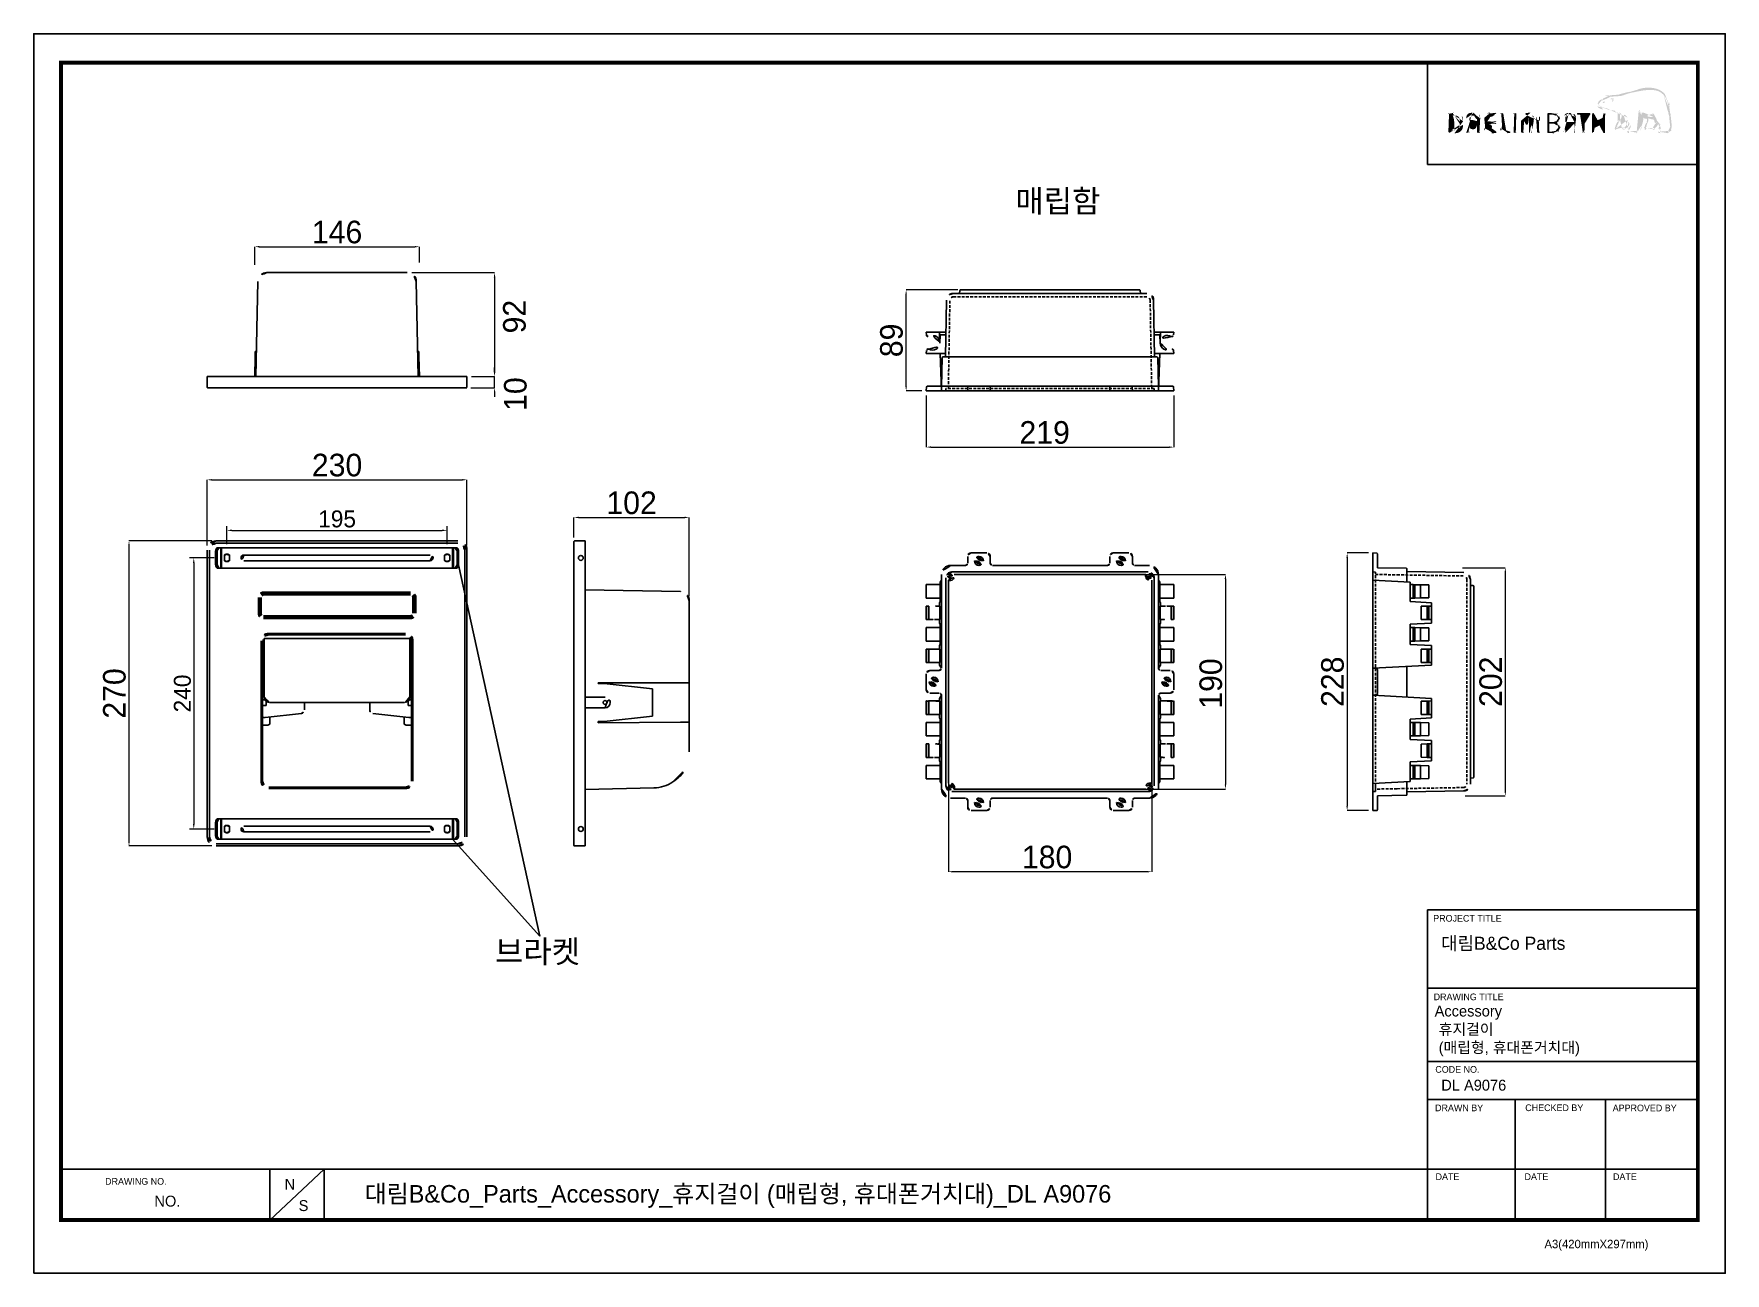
# Model space of a CAD drawing. Extents: x 16296660632 to 16296676784, y -37409619871 to -37409616699.
# Drawn here: x 16296675286 to 16296676784, y -37409617796 to -37409616699 of the extents above; entities outside this region: 1.
import ezdxf

# ---------------------------------------------------------------- set-up
doc = ezdxf.new("R2010")
doc.units = 0
doc.header["$LTSCALE"] = 10
doc.header["$MEASUREMENT"] = 0
doc.header["$PDMODE"] = 3
doc.header["$PDSIZE"] = -10
doc.linetypes.add('HIDDEN', pattern=[0.375, 0.25, -0.125])
doc.linetypes.add('HIDDEN2', pattern=[4.7625, 3.175, -1.5875])
doc.layers.get('0').update_dxf_attribs({"linetype": 'CONTINUOUS'})
doc.layers.get('DEFPOINTS').update_dxf_attribs({"linetype": 'CONTINUOUS'})
doc.layers.add('AM_5', color=3, linetype='CONTINUOUS', lineweight=25)
for name, color, linetype in [('BODY', 7, 'CONTINUOUS'), ('Make2D$보임$선', 18, 'CONTINUOUS'), ('Make2D$보임$접선', 18, 'CONTINUOUS'), ('Make2D$숨김$선', 7, 'CONTINUOUS')]:
    doc.layers.add(name, color=color, linetype=linetype)
doc.styles.add('Daelim Dimension', font='\x7f\x7f\x7f\x7f.TTF')
doc.dimstyles.new('DEFAULT', dxfattribs={"dimscale": 2, "dimtxt": 2, "dimasz": 2, "dimexe": 0, "dimexo": 2, "dimgap": 1, "dimtad": 1, "dimdec": 1, "dimzin": 9, "dimdsep": 46, "dimtxsty": 'Daelim Dimension', "dimcen": 0.5, "dimclrd": 252, "dimclre": 252, "dimclrt": 3, "dimadec": 1, "dimazin": 0, "dimtfac": 1, "dimtdec": 1, "dimtix": 1, "dimtmove": 0, "dimatfit": 3, "dimfxl": 0, "dimtolj": 1, "dimtzin": 1, "dimlwd": 9, "dimlwe": 9, "dimarcsym": 0})
doc.dimstyles.new('ISO-25$0', dxfattribs={"dimtxt": 2.5, "dimasz": 2.5, "dimexe": 1.25, "dimexo": 0.625, "dimtad": 1, "dimtxsty": 'Daelim Dimension', "dimcen": 2.5, "dimadec": 0, "dimazin": 0, "dimtfac": 1, "dimtmove": 0, "dimatfit": 3, "dimfxl": 0, "dimarcsym": 0})

msp = doc.modelspace()

# ---------------------------------------------------------------- texts
at = {"color": 5, "ltscale": 40, "style": 'Daelim Dimension'}
for s, height, p in [('PROJECT TITLE', 5.90872592, (16296676525.06435, -37409617484.608704)), ('DRAWING TITLE', 5.90872592, (16296676525.443171, -37409617554.151222)), ('CODE NO.', 5.9087259, (16296676526.924931, -37409617618.371788)), ('DRAWN BY', 5.9087259, (16296676526.693211, -37409617652.431099)), ('CHECKED BY', 5.9087259, (16296676606.526609, -37409617652.326302)), ('APPROVED BY', 5.90872592, (16296676683.9524, -37409617652.517159)), ('DRAWING NO.', 5.90872592, (16296675349.33499, -37409617717.517281)), ('DATE', 5.9087259, (16296676527.15473, -37409617713.330482)), ('DATE', 5.9087259, (16296676605.898291, -37409617713.330482)), ('DATE', 5.9087259, (16296676684.22411, -37409617713.330482)), ('A3(420mmX297mm)', 7.45745405, (16296676623.56295, -37409617773.69062))]:
    msp.add_text(s, height=height, dxfattribs=at).set_placement(p)
at = {"attachment_point": 1, "style": 'Daelim Dimension'}
for s, insert, char_height, width in [('대림B&Co Parts', (16296676532.09248, -37409617497.952873), 11.58280182, 186.1618347), (' Accessory\\P  휴지걸이\\P  (매립형, 휴대폰거치대)', (16296676522.731819, -37409617558.909813), 9.66948419, 162.72753137), ('DL A9076', (16296676532.194679, -37409617624.53994), 9.6694842, 162.72753137), ('N', (16296675508.237329, -37409617712.326241), 9.669484, 13.49481429), ('NO. ', (16296675392.96686, -37409617727.181297), 9.6694842, 60.66007283), ('S', (16296675520.671459, -37409617731.134529), 9.669484, 13.49481429)]:
    msp.add_mtext(s, dxfattribs=dict(at, insert=insert, char_height=char_height, width=width))
at = {"color": 2, "insert": (16296675579.1035, -37409617717.773582), "char_height": 15.54024245, "width": 1180.19380974, "attachment_point": 1, "style": 'Daelim Dimension'}
msp.add_mtext('대림B&Co_Parts_Accessory_휴지걸이 (매립형, 휴대폰거치대)_DL A9076', dxfattribs=at)
at = {"layer": 'BODY', "color": 2, "ltscale": 0.7, "char_height": 20, "attachment_point": 1, "style": 'Daelim Dimension'}
for s, insert in [('매립함', (16296676155.119921, -37409616836.725601)), ('브라켓', (16296675694.457991, -37409617501.081238))]:
    msp.add_mtext_dynamic_manual_height_columns(s, width=585.69577072, gutter_width=12.444029, heights=[0], dxfattribs=dict(at, insert=insert))

# ---------------------------------------------------------------- blocks, each defined once
blk = doc.blocks.new('*D27')
at = {"layer": 'BODY', "color": 5, "lineweight": 9, "ltscale": 0.7}
for p, q in [((16296676201.26717, -37409617177.26284), (16296676341.12391, -37409617177.26284)), ((16296676341.12391, -37409617181.26284), (16296676341.12391, -37409617363.26284)), ((16296676201.26717, -37409617367.26284), (16296676341.12391, -37409617367.26284))]:
    blk.add_line(p, q, dxfattribs=at)
at = {"layer": 'BODY', "color": 5, "ltscale": 0.7}
for points in [[(16296676340.45725, -37409617181.26284), (16296676341.79058, -37409617181.26284), (16296676341.12391, -37409617177.26284)], [(16296676340.45725, -37409617363.26284), (16296676341.79058, -37409617363.26284), (16296676341.12391, -37409617367.26284)]]:
    blk.add_solid(points, dxfattribs=at)
at = {"layer": 'DEFPOINTS', "color": 0, "ltscale": 0.7}
for p in [(16296676197.26717, -37409617177.26284), (16296676197.26717, -37409617367.26284), (16296676341.12391, -37409617367.26284)]:
    blk.add_point(p, dxfattribs=at)
at = {"layer": 'BODY', "color": 7, "ltscale": 0.7, "insert": (16296676328.23694, -37409617273.85427), "char_height": 20, "attachment_point": 5, "rotation": 90, "style": 'Daelim Dimension'}
blk.add_mtext('\\A1;190', dxfattribs=at)
blk = doc.blocks.new('*D28')
at = {"layer": 'BODY', "color": 5, "lineweight": 9, "ltscale": 0.7}
for p, q in [((16296676095.82719, -37409617360.485298), (16296676095.82719, -37409617440.409973)), ((16296676275.82719, -37409617360.485298), (16296676275.82719, -37409617440.409973)), ((16296676271.82719, -37409617440.409973), (16296676099.82719, -37409617440.409973))]:
    blk.add_line(p, q, dxfattribs=at)
at = {"layer": 'BODY', "color": 5, "ltscale": 0.7}
for points in [[(16296676099.82719, -37409617439.743301), (16296676099.82719, -37409617441.07663), (16296676095.82719, -37409617440.409973)], [(16296676271.82719, -37409617439.743301), (16296676271.82719, -37409617441.07663), (16296676275.82719, -37409617440.409973)]]:
    blk.add_solid(points, dxfattribs=at)
at = {"layer": 'DEFPOINTS', "color": 0, "ltscale": 0.7}
for p in [(16296676095.82719, -37409617356.485298), (16296676275.82719, -37409617356.485298), (16296676095.82719, -37409617440.409973)]:
    blk.add_point(p, dxfattribs=at)
at = {"layer": 'BODY', "color": 7, "ltscale": 0.7, "insert": (16296676183.252319, -37409617427.522987), "char_height": 20, "attachment_point": 5, "style": 'Daelim Dimension'}
blk.add_mtext('\\A1;180', dxfattribs=at)
blk = doc.blocks.new('*D29')
at = {"layer": 'BODY', "color": 5, "lineweight": 9, "ltscale": 0.7}
for p, q in [((16296676076.32719, -37409617018.719147), (16296676076.32719, -37409617064.564003)), ((16296676295.32719, -37409617018.719147), (16296676295.32719, -37409617064.564003)), ((16296676080.32719, -37409617064.564003), (16296676291.32719, -37409617064.564003))]:
    blk.add_line(p, q, dxfattribs=at)
at = {"layer": 'BODY', "color": 5, "ltscale": 0.7}
for points in [[(16296676080.32719, -37409617063.897339), (16296676080.32719, -37409617065.230667), (16296676076.32719, -37409617064.564003)], [(16296676291.32719, -37409617063.897339), (16296676291.32719, -37409617065.230667), (16296676295.32719, -37409617064.564003)]]:
    blk.add_solid(points, dxfattribs=at)
at = {"layer": 'DEFPOINTS', "color": 0, "ltscale": 0.7}
for p in [(16296676076.32719, -37409617014.719147), (16296676295.32719, -37409617014.719147), (16296676295.32719, -37409617064.564003)]:
    blk.add_point(p, dxfattribs=at)
at = {"layer": 'BODY', "color": 7, "ltscale": 0.7, "insert": (16296676181.059469, -37409617051.677017), "char_height": 20, "attachment_point": 5, "style": 'Daelim Dimension'}
blk.add_mtext('\\A1;219', dxfattribs=at)
blk = doc.blocks.new('*D30')
at = {"layer": 'BODY', "color": 5, "lineweight": 9, "ltscale": 0.7}
for p, q in [((16296676467.65311, -37409617158.26284), (16296676448.87482, -37409617158.26284)), ((16296676448.87482, -37409617162.26284), (16296676448.87482, -37409617382.26284)), ((16296676467.65311, -37409617386.26284), (16296676448.87482, -37409617386.26284))]:
    blk.add_line(p, q, dxfattribs=at)
at = {"layer": 'BODY', "color": 5, "ltscale": 0.7}
for points in [[(16296676448.20816, -37409617162.26284), (16296676449.54149, -37409617162.26284), (16296676448.87482, -37409617158.26284)], [(16296676448.20816, -37409617382.26284), (16296676449.54149, -37409617382.26284), (16296676448.87482, -37409617386.26284)]]:
    blk.add_solid(points, dxfattribs=at)
at = {"layer": 'DEFPOINTS', "color": 0, "ltscale": 0.7}
for p in [(16296676471.65311, -37409617158.26284), (16296676448.87482, -37409617386.26284), (16296676471.65311, -37409617386.26284)]:
    blk.add_point(p, dxfattribs=at)
at = {"layer": 'BODY', "color": 7, "ltscale": 0.7, "insert": (16296676435.98785, -37409617272.26284), "char_height": 20, "attachment_point": 5, "rotation": 90, "style": 'Daelim Dimension'}
blk.add_mtext('\\A1;228', dxfattribs=at)
blk = doc.blocks.new('*D31')
at = {"layer": 'BODY', "color": 5, "lineweight": 9, "ltscale": 0.7}
for p, q in [((16296676104.146561, -37409616925.419159), (16296676058.433201, -37409616925.419159)), ((16296676058.433201, -37409617010.719147), (16296676058.433201, -37409616929.419159)), ((16296676072.32719, -37409617014.719147), (16296676058.433201, -37409617014.719147))]:
    blk.add_line(p, q, dxfattribs=at)
at = {"layer": 'BODY', "color": 5, "ltscale": 0.7}
for points in [[(16296676057.766529, -37409616929.419159), (16296676059.099859, -37409616929.419159), (16296676058.433201, -37409616925.419159)], [(16296676057.766529, -37409617010.719147), (16296676059.099859, -37409617010.719147), (16296676058.433201, -37409617014.719147)]]:
    blk.add_solid(points, dxfattribs=at)
at = {"layer": 'DEFPOINTS', "color": 0, "ltscale": 0.7}
for p in [(16296676058.433201, -37409616925.419159), (16296676108.146561, -37409616925.419159), (16296676076.32719, -37409617014.719147)]:
    blk.add_point(p, dxfattribs=at)
at = {"layer": 'BODY', "color": 7, "ltscale": 0.7, "insert": (16296676045.546221, -37409616970.069153), "char_height": 20, "attachment_point": 5, "rotation": 90, "style": 'Daelim Dimension'}
blk.add_mtext('\\A1;89', dxfattribs=at)
blk = doc.blocks.new('*D24')
at = {"layer": 'BODY', "color": 5, "lineweight": 9, "ltscale": 0.7}
for p, q in [((16296676551.0833, -37409617171.33267), (16296676588.89468, -37409617171.33267)), ((16296676588.89468, -37409617175.33267), (16296676588.89468, -37409617369.19301)), ((16296676553.39437, -37409617373.19301), (16296676588.89468, -37409617373.19301))]:
    blk.add_line(p, q, dxfattribs=at)
at = {"layer": 'BODY', "color": 5, "ltscale": 0.7}
for points in [[(16296676588.22802, -37409617175.33267), (16296676589.56135, -37409617175.33267), (16296676588.89468, -37409617171.33267)], [(16296676588.22802, -37409617369.19301), (16296676589.56135, -37409617369.19301), (16296676588.89468, -37409617373.19301)]]:
    blk.add_solid(points, dxfattribs=at)
at = {"layer": 'DEFPOINTS', "color": 0, "ltscale": 0.7}
for p in [(16296676547.0833, -37409617171.33267), (16296676549.39437, -37409617373.19301), (16296676588.89468, -37409617373.19301)]:
    blk.add_point(p, dxfattribs=at)
at = {"layer": 'BODY', "color": 7, "ltscale": 0.7, "insert": (16296676576.05063, -37409617272.26284), "char_height": 20, "attachment_point": 5, "rotation": 90, "style": 'Daelim Dimension'}
blk.add_mtext('\\A1;202', dxfattribs=at)
blk = doc.blocks.new('*D32')
at = {"layer": 'BODY', "color": 5, "lineweight": 9, "ltscale": 0.7}
for p, q in [((16296675443.68406, -37409617147.62536), (16296675370.45611, -37409617147.62536)), ((16296675370.45611, -37409617151.62536), (16296675370.45611, -37409617413.62536)), ((16296675443.68406, -37409617417.62536), (16296675370.45611, -37409617417.62536))]:
    blk.add_line(p, q, dxfattribs=at)
at = {"layer": 'BODY', "color": 5, "ltscale": 0.7}
for points in [[(16296675369.78944, -37409617151.62536), (16296675371.12277, -37409617151.62536), (16296675370.45611, -37409617147.62536)], [(16296675369.78944, -37409617413.62536), (16296675371.12277, -37409617413.62536), (16296675370.45611, -37409617417.62536)]]:
    blk.add_solid(points, dxfattribs=at)
at = {"layer": 'DEFPOINTS', "color": 0, "ltscale": 0.7}
for p in [(16296675447.68406, -37409617147.62536), (16296675370.45611, -37409617417.62536), (16296675447.68406, -37409617417.62536)]:
    blk.add_point(p, dxfattribs=at)
at = {"layer": 'BODY', "color": 7, "ltscale": 0.7, "insert": (16296675357.61205, -37409617282.62536), "char_height": 20, "attachment_point": 5, "rotation": 90, "style": 'Daelim Dimension'}
blk.add_mtext('\\A1;270', dxfattribs=at)
blk = doc.blocks.new('*D33')
at = {"layer": 'BODY', "color": 5, "lineweight": 9, "ltscale": 0.7}
for p, q in [((16296675439.684059, -37409617151.625359), (16296675439.684059, -37409617093.463348)), ((16296675443.684059, -37409617093.463348), (16296675665.684059, -37409617093.463348)), ((16296675669.684059, -37409617151.625359), (16296675669.684059, -37409617093.463348))]:
    blk.add_line(p, q, dxfattribs=at)
at = {"layer": 'BODY', "color": 5, "ltscale": 0.7}
for points in [[(16296675443.684059, -37409617092.796677), (16296675443.684059, -37409617094.130013), (16296675439.684059, -37409617093.463348)], [(16296675665.684059, -37409617092.796677), (16296675665.684059, -37409617094.130013), (16296675669.684059, -37409617093.463348)]]:
    blk.add_solid(points, dxfattribs=at)
at = {"layer": 'DEFPOINTS', "color": 0, "ltscale": 0.7}
for p in [(16296675669.684059, -37409617093.463348), (16296675439.684059, -37409617155.625359), (16296675669.684059, -37409617155.625359)]:
    blk.add_point(p, dxfattribs=at)
at = {"layer": 'BODY', "color": 7, "ltscale": 0.7, "insert": (16296675554.684059, -37409617080.562057), "char_height": 20, "attachment_point": 5, "style": 'Daelim Dimension'}
blk.add_mtext('\\A1;230', dxfattribs=at)
blk = doc.blocks.new('*D34')
at = {"layer": 'BODY', "color": 5, "lineweight": 9, "ltscale": 0.7}
for p, q in [((16296675764.410089, -37409617144.580017), (16296675764.410089, -37409617126.789597)), ((16296675768.410089, -37409617126.789597), (16296675862.410089, -37409617126.789597)), ((16296675866.410089, -37409617196.502296), (16296675866.410089, -37409617126.789597))]:
    blk.add_line(p, q, dxfattribs=at)
at = {"layer": 'BODY', "color": 5, "ltscale": 0.7}
for points in [[(16296675768.410089, -37409617126.122932), (16296675768.410089, -37409617127.456261), (16296675764.410089, -37409617126.789597)], [(16296675862.410089, -37409617126.122932), (16296675862.410089, -37409617127.456261), (16296675866.410089, -37409617126.789597)]]:
    blk.add_solid(points, dxfattribs=at)
at = {"layer": 'DEFPOINTS', "color": 0, "ltscale": 0.7}
for p in [(16296675866.410089, -37409617126.789597), (16296675764.410089, -37409617148.580017), (16296675866.410089, -37409617200.502296)]:
    blk.add_point(p, dxfattribs=at)
at = {"layer": 'BODY', "color": 7, "ltscale": 0.7, "insert": (16296675815.410089, -37409617113.945534), "char_height": 20, "attachment_point": 5, "style": 'Daelim Dimension'}
blk.add_mtext('\\A1;102', dxfattribs=at)
blk = doc.blocks.new('*D25')
at = {"layer": 'BODY', "color": 5, "lineweight": 9, "ltscale": 0.7}
for p, q in [((16296675481.81835, -37409616903.295433), (16296675481.81835, -37409616887.139931)), ((16296675485.81835, -37409616887.139931), (16296675623.54978, -37409616887.139931)), ((16296675627.54978, -37409616901.055931), (16296675627.54978, -37409616887.139931))]:
    blk.add_line(p, q, dxfattribs=at)
at = {"layer": 'BODY', "color": 5, "ltscale": 0.7}
for points in [[(16296675485.81835, -37409616886.473267), (16296675485.81835, -37409616887.806587), (16296675481.81835, -37409616887.139931)], [(16296675623.54978, -37409616886.473267), (16296675623.54978, -37409616887.806587), (16296675627.54978, -37409616887.139931)]]:
    blk.add_solid(points, dxfattribs=at)
at = {"layer": 'DEFPOINTS', "color": 0, "ltscale": 0.7}
for p in [(16296675627.54978, -37409616887.139931), (16296675481.81835, -37409616907.295433), (16296675627.54978, -37409616905.055931)]:
    blk.add_point(p, dxfattribs=at)
at = {"layer": 'BODY', "color": 7, "ltscale": 0.7, "insert": (16296675554.684071, -37409616874.252953), "char_height": 20, "attachment_point": 5, "style": 'Daelim Dimension'}
blk.add_mtext('\\A1;146', dxfattribs=at)
blk = doc.blocks.new('1233')
at = {"layer": 'Make2D$보임$선', "color": 1}
for p, q in [((130.5, 155.9), (130.5, 143.9)), ((131.7, 143.9), (131.7, 155.9)), ((133.4, 158.9), (132.2, 158.9)), ((135.8, 158.9), (133.4, 158.9)), ((135.8, 158.9), (135.8, 140.9)), ((340.2, 158.9), (135.8, 158.9)), ((138.2, 152.2), (138.2, 147.7)), ((142.7, 147.7), (142.7, 152.2)), ((155.5, 152.4), (320.5, 152.4)), ((333.2, 152.2), (333.2, 147.7)), ((337.7, 147.7), (337.7, 152.2)), ((340.2, 140.9), (340.2, 158.9)), ((342.6, 158.9), (340.2, 158.9)), ((342.6, 158.9), (343.8, 158.9)), ((344.2, 143.9), (344.2, 155.9)), ((345.5, 155.9), (345.5, 143.9)), ((133.4, 140.9), (132.2, 140.9)), ((133.4, 140.9), (135.8, 140.9)), ((135.8, 140.9), (340.2, 140.9)), ((320.5, 147.4), (155.5, 147.4)), ((342.6, 140.9), (340.2, 140.9)), ((342.6, 140.9), (343.8, 140.9))]:
    blk.add_line(p, q, dxfattribs=at)
for centre, start, end in [((155.5, 149.9), 90, 270), ((320.5, 149.9), 270, 90)]:
    blk.add_arc(centre, 2.5, start, end, dxfattribs=at)
for points, weights in [([(130.5, 155.9), (130.5, 158.9), (132.2, 158.9)], [1, 0.707106781187, 1]), ([(133.4, 158.9), (131.7, 158.9), (131.7, 155.9)], [1, 0.707106781187, 1]), ([(140.5, 153.2), (138.2, 153.2), (138.2, 152.2)], [1, 0.707106781187, 1]), ([(142.7, 152.2), (142.7, 153.2), (140.5, 153.2)], [1, 0.707106781187, 1]), ([(335.5, 153.2), (333.2, 153.2), (333.2, 152.2)], [0.999999860338, 0.707106731808, 1]), ([(337.7, 152.2), (337.7, 153.2), (335.5, 153.2)], [1, 0.707106731808, 0.999999860338]), ([(342.6, 158.9), (344.2, 158.9), (344.2, 155.9)], [1, 0.707106781187, 1]), ([(345.5, 155.9), (345.5, 158.9), (343.8, 158.9)], [1, 0.707106781187, 1]), ([(132.2, 140.9), (130.5, 140.9), (130.5, 143.9)], [1, 0.707106781187, 1]), ([(131.7, 143.9), (131.7, 140.9), (133.4, 140.9)], [1, 0.707106781187, 1]), ([(138.2, 147.7), (138.2, 146.7), (140.5, 146.7)], [1, 0.707106900396, 1]), ([(140.5, 146.7), (142.7, 146.7), (142.7, 147.7)], [1, 0.707106781187, 1]), ([(333.2, 147.7), (333.2, 146.7), (335.5, 146.7)], [1, 0.707106900396, 1]), ([(335.5, 146.7), (337.7, 146.7), (337.7, 147.7)], [1, 0.707106781187, 1]), ([(344.2, 143.9), (344.2, 140.9), (342.6, 140.9)], [1, 0.707106781187, 1]), ([(343.8, 140.9), (345.5, 140.9), (345.5, 143.9)], [1, 0.707106781187, 1])]:
    blk.add_rational_spline(points, weights, degree=2, dxfattribs=at)
at = {"layer": 'Make2D$숨김$선', "color": 1, "linetype": 'HIDDEN2'}
for p, q in [((135, 140.9), (135, 158.9)), ((341, 158.9), (341, 140.9))]:
    blk.add_line(p, q, dxfattribs=at)
blk = doc.blocks.new('*D26')
at = {"layer": 'AM_5', "color": 0, "lineweight": 5}
for p, q in [((16296675457.18406, -37409617150.37536), (16296675457.18406, -37409617134.4863)), ((16296675652.18406, -37409617150.37536), (16296675652.18406, -37409617134.4863)), ((16296675461.68406, -37409617138.2363), (16296675647.68406, -37409617138.2363))]:
    blk.add_line(p, q, dxfattribs=at)
at = {"layer": 'AM_5', "color": 0}
for points in [[(16296675461.68406, -37409617137.4863), (16296675461.68406, -37409617138.9863), (16296675457.18406, -37409617138.2363)], [(16296675647.68406, -37409617137.4863), (16296675647.68406, -37409617138.9863), (16296675652.18406, -37409617138.2363)]]:
    blk.add_solid(points, dxfattribs=at)
at = {"layer": 'DEFPOINTS', "color": 0}
for p in [(16296675652.18406, -37409617138.2363), (16296675457.18406, -37409617159.37536), (16296675652.18406, -37409617159.37536)]:
    blk.add_point(p, dxfattribs=at)
at = {"layer": 'AM_5', "color": 0, "insert": (16296675554.68406, -37409617128.19606), "char_height": 15, "attachment_point": 5, "style": 'Daelim Dimension'}
blk.add_mtext('195', dxfattribs=at)
blk = doc.blocks.new('*D35')
at = {"layer": 'AM_5', "color": 0, "lineweight": 5}
for p, q in [((16296675445.93406, -37409617162.62536), (16296675424.06878, -37409617162.62536)), ((16296675427.81878, -37409617167.12536), (16296675427.81878, -37409617398.12536)), ((16296675445.93406, -37409617402.62536), (16296675424.06878, -37409617402.62536))]:
    blk.add_line(p, q, dxfattribs=at)
at = {"layer": 'AM_5', "color": 0}
for points in [[(16296675427.06878, -37409617167.12536), (16296675428.56878, -37409617167.12536), (16296675427.81878, -37409617162.62536)], [(16296675427.06878, -37409617398.12536), (16296675428.56878, -37409617398.12536), (16296675427.81878, -37409617402.62536)]]:
    blk.add_solid(points, dxfattribs=at)
at = {"layer": 'DEFPOINTS', "color": 0}
for p in [(16296675454.93406, -37409617162.62536), (16296675427.81878, -37409617402.62536), (16296675454.93406, -37409617402.62536)]:
    blk.add_point(p, dxfattribs=at)
at = {"layer": 'AM_5', "color": 0, "insert": (16296675417.81074, -37409617282.62536), "char_height": 15, "attachment_point": 5, "rotation": 90, "style": 'Daelim Dimension'}
blk.add_mtext('240', dxfattribs=at)
blk = doc.blocks.new('*D36')
at = {"color": 5, "lineweight": 9, "ltscale": 0.5}
for p, q in [((16296675620.80713, -37409616910.10343), (16296675694.10302, -37409616910.10343)), ((16296675694.10302, -37409616914.10343), (16296675694.10302, -37409616998.10343)), ((16296675673.68407, -37409617002.10343), (16296675694.10302, -37409617002.10343))]:
    blk.add_line(p, q, dxfattribs=at)
at = {"color": 5, "ltscale": 0.5}
for points in [[(16296675693.43635, -37409616914.10343), (16296675694.76969, -37409616914.10343), (16296675694.10302, -37409616910.10343)], [(16296675693.43635, -37409616998.10343), (16296675694.76969, -37409616998.10343), (16296675694.10302, -37409617002.10343)]]:
    blk.add_solid(points, dxfattribs=at)
at = {"layer": 'DEFPOINTS', "color": 0, "ltscale": 0.5}
for p in [(16296675616.80713, -37409616910.10343), (16296675669.68407, -37409617002.10343), (16296675694.10302, -37409617002.10343)]:
    blk.add_point(p, dxfattribs=at)
at = {"color": 7, "ltscale": 0.5, "insert": (16296675711.75751, -37409616949.00833), "char_height": 20, "attachment_point": 5, "rotation": 90, "style": 'Daelim Dimension'}
blk.add_mtext('\\A1;92', dxfattribs=at)
blk = doc.blocks.new('*D37')
at = {"color": 5, "lineweight": 9, "ltscale": 0.5}
for p, q in [((16296675694.10302, -37409616998.10343), (16296675694.10302, -37409616994.10343)), ((16296675673.18557, -37409617012.10343), (16296675694.10302, -37409617012.10343)), ((16296675673.68407, -37409617002.10343), (16296675694.10302, -37409617002.10343)), ((16296675694.10302, -37409617012.10343), (16296675694.10302, -37409617002.10343)), ((16296675694.10302, -37409617016.10343), (16296675694.10302, -37409617020.10343))]:
    blk.add_line(p, q, dxfattribs=at)
at = {"color": 5, "ltscale": 0.5}
for points in [[(16296675693.43635, -37409616998.10343), (16296675694.76969, -37409616998.10343), (16296675694.10302, -37409617002.10343)], [(16296675693.43635, -37409617016.10343), (16296675694.76969, -37409617016.10343), (16296675694.10302, -37409617012.10343)]]:
    blk.add_solid(points, dxfattribs=at)
at = {"layer": 'DEFPOINTS', "color": 0, "ltscale": 0.5}
for p in [(16296675669.18557, -37409617012.10343), (16296675669.68407, -37409617002.10343), (16296675694.10302, -37409617002.10343)]:
    blk.add_point(p, dxfattribs=at)
at = {"color": 7, "ltscale": 0.5, "insert": (16296675712.5846, -37409617017.5858), "char_height": 20, "attachment_point": 5, "rotation": 90, "style": 'Daelim Dimension'}
blk.add_mtext('\\A1;10', dxfattribs=at)

# ---------------------------------------------------------------- dimensions: what is measured, and where the dimension line sits
at = {"ltscale": 0.5}
for p1, picture, middle in [((16296675616.807131, -37409616910.103432), '*D36', (16296675711.757509, -37409616949.008331)), ((16296675669.18557, -37409617012.103432), '*D37', (16296675712.5846, -37409617017.5858))]:
    dim = msp.add_linear_dim(base=(16296675694.10302, -37409617002.103432), p1=p1, p2=(16296675669.684071, -37409617002.103432), angle=90, dimstyle='DEFAULT', override={"dimtxt": 10, "dimclrd": 5, "dimclre": 5, "dimclrt": 7, "dimtmove": 2}, dxfattribs=at)
    dim.commit()
    dim.dimension.update_dxf_attribs({"geometry": picture, "text_midpoint": middle, "dimtype": 160})
at = {"layer": 'AM_5', "color": 1}
dim = msp.add_linear_dim(base=(16296675652.184059, -37409617138.236298), p1=(16296675457.184059, -37409617159.375359), p2=(16296675652.184059, -37409617159.375359), dimstyle='ISO-25$0', override={"dimscale": 3, "dimtxt": 5, "dimasz": 1.5, "dimexo": 3, "dimdec": 1, "dimdsep": 46, "dimtdec": 1, "dimlwd": 5, "dimlwe": 5}, dxfattribs=at)
dim.commit()
dim.dimension.update_dxf_attribs({"geometry": '*D26', "text_midpoint": (16296675554.684059, -37409617128.19606)})
dim = msp.add_linear_dim(base=(16296675427.818781, -37409617402.625359), p1=(16296675454.934059, -37409617162.625359), p2=(16296675454.934059, -37409617402.625359), angle=90, dimstyle='ISO-25$0', override={"dimscale": 3, "dimtxt": 5, "dimasz": 1.5, "dimexo": 3, "dimdec": 1, "dimdsep": 46, "dimtdec": 1, "dimlwd": 5, "dimlwe": 5}, dxfattribs=at)
dim.commit()
dim.dimension.update_dxf_attribs({"geometry": '*D35', "text_midpoint": (16296675417.81074, -37409617282.625359)})
at = {"layer": 'BODY', "color": 5, "ltscale": 0.7}
for base, p1, p2, picture, middle in [((16296675627.54978, -37409616887.139931), (16296675481.81835, -37409616907.295433), (16296675627.54978, -37409616905.055931), '*D25', (16296675554.684071, -37409616887.139931)), ((16296675669.684059, -37409617093.463348), (16296675439.684059, -37409617155.625359), (16296675669.684059, -37409617155.625359), '*D33', (16296675554.684059, -37409617093.463348)), ((16296676095.82719, -37409617440.409973), (16296676275.82719, -37409617356.485298), (16296676095.82719, -37409617356.485298), '*D28', (16296676183.252319, -37409617440.409973))]:
    dim = msp.add_linear_dim(base=base, p1=p1, p2=p2, dimstyle='DEFAULT', override={"dimtxt": 10, "dimdec": 0, "dimclrd": 5, "dimclre": 5, "dimclrt": 7}, dxfattribs=at)
    dim.commit()
    dim.dimension.update_dxf_attribs({"geometry": picture, "text_midpoint": middle, "dimtype": 160})
for base, p1, p2, angle, picture, middle in [((16296676058.433201, -37409616925.419159), (16296676076.32719, -37409617014.719147), (16296676108.146561, -37409616925.419159), 90, '*D31', (16296676045.546221, -37409616970.069153)), ((16296676448.874821, -37409617386.26284), (16296676471.653111, -37409617158.26284), (16296676471.653111, -37409617386.26284), 270, '*D30', (16296676435.98785, -37409617272.26284))]:
    dim = msp.add_linear_dim(base=base, p1=p1, p2=p2, angle=angle, dimstyle='DEFAULT', override={"dimtxt": 10, "dimdec": 0, "dimclrd": 5, "dimclre": 5, "dimclrt": 7}, dxfattribs=at)
    dim.commit()
    dim.dimension.update_dxf_attribs({"geometry": picture, "text_midpoint": middle})
for base, p1, p2, angle, picture, middle in [((16296676295.32719, -37409617064.564003), (16296676076.32719, -37409617014.719147), (16296676295.32719, -37409617014.719147), 180, '*D29', (16296676181.059469, -37409617064.564003)), ((16296675370.45611, -37409617417.625359), (16296675447.684059, -37409617147.625359), (16296675447.684059, -37409617417.625359), 90, '*D32', (16296675370.45611, -37409617282.625359)), ((16296676341.123911, -37409617367.26284), (16296676197.26717, -37409617177.26284), (16296676197.26717, -37409617367.26284), 270, '*D27', (16296676341.12392, -37409617273.854271)), ((16296676588.89468, -37409617373.193008), (16296676547.0833, -37409617171.332672), (16296676549.394369, -37409617373.193008), 270, '*D24', (16296676588.89469, -37409617272.26284))]:
    dim = msp.add_linear_dim(base=base, p1=p1, p2=p2, angle=angle, dimstyle='DEFAULT', override={"dimtxt": 10, "dimdec": 0, "dimclrd": 5, "dimclre": 5, "dimclrt": 7}, dxfattribs=at)
    dim.commit()
    dim.dimension.update_dxf_attribs({"geometry": picture, "text_midpoint": middle, "dimtype": 160})
dim = msp.add_linear_dim(base=(16296675866.410089, -37409617126.789597), p1=(16296675764.410089, -37409617148.580017), p2=(16296675866.410089, -37409617200.502296), dimstyle='DEFAULT', override={"dimtxt": 10, "dimdec": 0, "dimclrd": 5, "dimclre": 5, "dimclrt": 7}, dxfattribs=at)
dim.commit()
dim.dimension.update_dxf_attribs({"geometry": '*D34', "text_midpoint": (16296675815.410089, -37409617113.945534)})

# ---------------------------------------------------------------- hatches: boundary and pattern name
h = msp.add_hatch(color=5)
edge = h.paths.add_edge_path()
edge.add_spline(control_points=[(16296676730.04723, -37409616751.90789), (16296676724.67034, -37409616745.878899), (16296676716.29719, -37409616745.817284), (16296676710.208851, -37409616746.820633)], knot_values=[4, 4, 4, 4, 5, 5, 5, 5], degree=3, periodic=0)
edge.add_spline(control_points=[(16296676710.208851, -37409616746.820633), (16296676706.50568, -37409616747.434059), (16296676702.9165, -37409616748.660797), (16296676699.455059, -37409616749.832848)], knot_values=[5, 5, 5, 5, 6, 6, 6, 6], degree=3, periodic=0)
edge.add_spline(control_points=[(16296676699.455059, -37409616749.832848), (16296676696.577339, -37409616750.822456), (16296676693.576509, -37409616751.846321), (16296676690.580219, -37409616752.498466)], knot_values=[6, 6, 6, 6, 7, 7, 7, 7], degree=3, periodic=0)
edge.add_spline(control_points=[(16296676690.580219, -37409616752.498466), (16296676688.505171, -37409616752.936302), (16296676685.88286, -37409616752.947647), (16296676683.57976, -37409616752.959099)], knot_values=[7, 7, 7, 7, 8, 8, 8, 8], degree=3, periodic=0)
edge.add_spline(control_points=[(16296676683.57976, -37409616752.959099), (16296676683.579729, -37409616752.959099), (16296676681.37701, -37409616752.995567), (16296676681.37701, -37409616752.995567)], knot_values=[8.00001, 8.00001, 8.00001, 8.00001, 9, 9, 9, 9], degree=3, periodic=0)
edge.add_spline(control_points=[(16296676681.37701, -37409616752.995567), (16296676677.0445, -37409616753.100548), (16296676674.080151, -37409616754.59864), (16296676672.607071, -37409616757.446648)], knot_values=[9, 9, 9, 9, 10, 10, 10, 10], degree=3, periodic=0)
edge.add_spline(control_points=[(16296676672.607071, -37409616757.446648), (16296676672.607071, -37409616757.446648), (16296676672.53413, -37409616757.572067), (16296676672.53413, -37409616757.572067)], knot_values=[10.00001, 10.00001, 10.00001, 10.00001, 11, 11, 11, 11], degree=3, periodic=0)
edge.add_spline(control_points=[(16296676672.53413, -37409616757.572067), (16296676672.292419, -37409616757.984833), (16296676671.973181, -37409616758.345093), (16296676671.59466, -37409616758.696274)], knot_values=[11, 11, 11, 11, 12, 12, 12, 12], degree=3, periodic=0)
edge.add_spline(control_points=[(16296676671.59466, -37409616758.696274), (16296676671.19788, -37409616759.088478), (16296676670.791981, -37409616759.489799), (16296676670.50923, -37409616760.002861)], knot_values=[12, 12, 12, 12, 13, 13, 13, 13], degree=3, periodic=0)
edge.add_spline(control_points=[(16296676670.50923, -37409616760.002861), (16296676669.94829, -37409616760.976517), (16296676669.898121, -37409616761.963913), (16296676670.36787, -37409616762.864677)], knot_values=[13, 13, 13, 13, 14, 14, 14, 14], degree=3, periodic=0)
edge.add_spline(control_points=[(16296676670.36787, -37409616762.864677), (16296676671.298229, -37409616764.606789), (16296676673.91596, -37409616765.537102), (16296676675.480221, -37409616765.653419), (16296676675.480221, -37409616765.653419), (16296676677.81069, -37409616765.794777), (16296676677.81069, -37409616765.794777)], knot_values=[14, 14, 14, 14, 15, 15, 15, 16, 16, 16, 16], degree=3, periodic=0)
edge.add_spline(control_points=[(16296676677.81069, -37409616765.794777), (16296676680.282511, -37409616765.943024), (16296676683.36998, -37409616766.118568), (16296676685.198771, -37409616766.446953)], knot_values=[16, 16, 16, 16, 17, 17, 17, 17], degree=3, periodic=0)
edge.add_spline(control_points=[(16296676685.198771, -37409616766.446953), (16296676686.361719, -37409616766.654404), (16296676687.47905, -37409616767.014687), (16296676688.51885, -37409616767.486687)], knot_values=[17, 17, 17, 17, 18, 18, 18, 18], degree=3, periodic=0)
edge.add_spline(control_points=[(16296676688.51885, -37409616767.486687), (16296676688.57358, -37409616767.600792), (16296676689.494801, -37409616770.984703), (16296676689.29871, -37409616774.717522)], knot_values=[18, 18, 18, 18, 19, 19, 19, 19], degree=3, periodic=0)
edge.add_spline(control_points=[(16296676689.29871, -37409616774.717522), (16296676689.14365, -37409616778.121971), (16296676687.634109, -37409616779.300819), (16296676686.57151, -37409616780.16967)], knot_values=[19, 19, 19, 19, 20, 20, 20, 20], degree=3, periodic=0)
edge.add_spline(control_points=[(16296676686.57151, -37409616780.16967), (16296676686.557819, -37409616780.185593), (16296676685.508869, -37409616780.997429), (16296676685.44047, -37409616782.009857)], knot_values=[20, 20, 20, 20, 21, 21, 21, 21], degree=3, periodic=0)
edge.add_spline(control_points=[(16296676685.44047, -37409616782.009857), (16296676685.38575, -37409616782.552528), (16296676685.531679, -37409616783.045097), (16296676685.86005, -37409616783.38485)], knot_values=[21, 21, 21, 21, 22, 22, 22, 22], degree=3, periodic=0)
edge.add_spline(control_points=[(16296676685.86005, -37409616783.38485), (16296676686.220341, -37409616783.779297), (16296676686.75391, -37409616783.963997), (16296676687.45624, -37409616783.963997), (16296676687.45624, -37409616783.963997), (16296676692.153601, -37409616783.963997), (16296676692.153601, -37409616783.963997)], knot_values=[22, 22, 22, 22, 23, 23, 23, 24, 24, 24, 24], degree=3, periodic=0)
edge.add_spline(control_points=[(16296676692.153601, -37409616783.963997), (16296676696.007271, -37409616783.963997), (16296676697.63995, -37409616779.465027), (16296676698.04586, -37409616776.322823)], knot_values=[24, 24, 24, 24, 25, 25, 25, 25], degree=3, periodic=0)
edge.add_spline(control_points=[(16296676698.04586, -37409616776.322823), (16296676699.18598, -37409616778.573509), (16296676699.158609, -37409616781.115936), (16296676697.71294, -37409616782.725838)], knot_values=[25, 25, 25, 25, 26, 26, 26, 26], degree=3, periodic=0)
edge.add_spline(control_points=[(16296676697.71294, -37409616782.725838), (16296676697.7129, -37409616782.725838), (16296676696.45879, -37409616783.888786), (16296676696.600149, -37409616785.003792)], knot_values=[26.00001, 26.00001, 26.00001, 26.00001, 27, 27, 27, 27], degree=3, periodic=0)
edge.add_spline(control_points=[(16296676696.600149, -37409616785.003792), (16296676696.71871, -37409616786.180473), (16296676697.694691, -37409616786.647903), (16296676698.483669, -37409616786.647903), (16296676698.483669, -37409616786.647903), (16296676705.183109, -37409616786.647903), (16296676705.183109, -37409616786.647903)], knot_values=[27, 27, 27, 27, 28, 28, 28, 29, 29, 29, 29], degree=3, periodic=0)
edge.add_spline(control_points=[(16296676705.183109, -37409616786.647903), (16296676706.364281, -37409616786.647903), (16296676707.303761, -37409616786.109749), (16296676707.92856, -37409616785.085899)], knot_values=[29, 29, 29, 29, 30, 30, 30, 30], degree=3, periodic=0)
edge.add_spline(control_points=[(16296676707.92856, -37409616785.085899), (16296676710.6649, -37409616780.58242), (16296676710.801701, -37409616776.142677), (16296676710.208851, -37409616772.688011)], knot_values=[30, 30, 30, 30, 31, 31, 31, 31], degree=3, periodic=0)
edge.add_spline(control_points=[(16296676710.208851, -37409616772.688011), (16296676711.020639, -37409616772.852211), (16296676712.388769, -37409616773.10302), (16296676714.053379, -37409616773.28318)], knot_values=[31, 31, 31, 31, 32, 32, 32, 32], degree=3, periodic=0)
edge.add_spline(control_points=[(16296676714.053379, -37409616773.28318), (16296676714.15827, -37409616773.759773), (16296676714.345261, -37409616774.806503), (16296676714.345261, -37409616774.806503)], knot_values=[32, 32, 32, 32, 33, 33, 33, 33], degree=3, periodic=0)
edge.add_spline(control_points=[(16296676714.345261, -37409616774.806503), (16296676714.38172, -37409616775.21006), (16296676714.38172, -37409616775.568077), (16296676714.38172, -37409616775.905571)], knot_values=[33, 33, 33, 33, 34, 34, 34, 34], degree=3, periodic=0)
edge.add_spline(control_points=[(16296676714.38172, -37409616775.905571), (16296676714.38172, -37409616778.5028), (16296676713.232479, -37409616779.624634), (16296676712.584881, -37409616780.258568)], knot_values=[34, 34, 34, 34, 35, 35, 35, 35], degree=3, periodic=0)
edge.add_spline(control_points=[(16296676712.584881, -37409616780.258568), (16296676712.562071, -37409616780.2631), (16296676711.68643, -37409616781.154732), (16296676711.58613, -37409616781.904961)], knot_values=[35, 35, 35, 35, 36, 36, 36, 36], degree=3, periodic=0)
edge.add_spline(control_points=[(16296676711.58613, -37409616781.904961), (16296676711.58613, -37409616781.904961), (16296676711.399151, -37409616782.682549), (16296676712.069559, -37409616783.366577)], knot_values=[36.00001, 36.00001, 36.00001, 36.00001, 37, 37, 37, 37], degree=3, periodic=0)
edge.add_spline(control_points=[(16296676712.069559, -37409616783.366577), (16296676712.443489, -37409616783.756477), (16296676713.040951, -37409616783.963997), (16296676713.829901, -37409616783.963997), (16296676713.829901, -37409616783.963997), (16296676719.024401, -37409616783.963997), (16296676719.024401, -37409616783.963997)], knot_values=[37, 37, 37, 37, 38, 38, 38, 39, 39, 39, 39], degree=3, periodic=0)
edge.add_spline(control_points=[(16296676719.024401, -37409616783.963997), (16296676722.34901, -37409616783.963997), (16296676723.370569, -37409616779.857201), (16296676723.69894, -37409616777.745644)], knot_values=[39, 39, 39, 39, 40, 40, 40, 40], degree=3, periodic=0)
edge.add_spline(control_points=[(16296676723.69894, -37409616777.745644), (16296676724.29637, -37409616778.495918), (16296676724.96678, -37409616779.39431), (16296676725.372669, -37409616780.258568)], knot_values=[40, 40, 40, 40, 41, 41, 41, 41], degree=3, periodic=0)
edge.add_spline(control_points=[(16296676725.372669, -37409616780.258568), (16296676725.64629, -37409616780.842247), (16296676725.691891, -37409616781.494499), (16296676725.48213, -37409616782.107903)], knot_values=[41, 41, 41, 41, 42, 42, 42, 42], degree=3, periodic=0)
edge.add_spline(control_points=[(16296676725.48213, -37409616782.107903), (16296676725.14464, -37409616783.209213), (16296676723.749109, -37409616783.998253), (16296676724.036449, -37409616785.320793)], knot_values=[42, 42, 42, 42, 43, 43, 43, 43], degree=3, periodic=0)
edge.add_spline(control_points=[(16296676724.036449, -37409616785.320793), (16296676724.278139, -37409616786.34008), (16296676725.13096, -37409616786.647903), (16296676726.015699, -37409616786.647903), (16296676726.015699, -37409616786.647903), (16296676732.683241, -37409616786.647903), (16296676732.683241, -37409616786.647903)], knot_values=[43, 43, 43, 43, 44, 44, 44, 45, 45, 45, 45], degree=3, periodic=0)
edge.add_spline(control_points=[(16296676732.683241, -37409616786.647903), (16296676732.73798, -37409616786.647903), (16296676734.07419, -37409616786.663872), (16296676735.141371, -37409616785.523743)], knot_values=[45, 45, 45, 45, 46, 46, 46, 46], degree=3, periodic=0)
edge.add_spline(control_points=[(16296676735.141371, -37409616785.523743), (16296676736.14469, -37409616784.445152), (16296676736.527769, -37409616782.84214), (16296676736.299749, -37409616780.60746)], knot_values=[46, 46, 46, 46, 47, 47, 47, 47], degree=3, periodic=0)
edge.add_spline(control_points=[(16296676736.299749, -37409616780.60746), (16296676736.299749, -37409616780.60746), (16296676735.29188, -37409616771.880783), (16296676735.29188, -37409616771.880783)], knot_values=[0, 0, 0, 0, 1, 1, 1, 1], degree=3, periodic=0)
edge.add_spline(control_points=[(16296676735.29188, -37409616771.880783), (16296676734.922461, -37409616769.347473), (16296676734.863171, -37409616767.983833), (16296676734.79932, -37409616766.638474), (16296676734.79932, -37409616766.638474), (16296676734.557631, -37409616763.195229), (16296676734.557631, -37409616763.195229)], knot_values=[1, 1, 1, 1, 2, 2, 2, 3, 3, 3, 3], degree=3, periodic=0)
edge.add_spline(control_points=[(16296676734.557631, -37409616763.195229), (16296676734.05138, -37409616758.493347), (16296676732.5236, -37409616754.692131), (16296676730.04723, -37409616751.90789)], knot_values=[3, 3, 3, 3, 4, 4, 4, 4], degree=3, periodic=0)
edge = h.paths.add_edge_path(flags=16)
edge.add_spline(control_points=[(16296676690.85387, -37409616753.741257), (16296676693.93679, -37409616753.077721), (16296676696.96043, -37409616752.042412), (16296676699.87463, -37409616751.048302)], knot_values=[31, 31, 31, 31, 32, 32, 32, 32], degree=3, periodic=0)
edge.add_spline(control_points=[(16296676699.87463, -37409616751.048302), (16296676703.276791, -37409616749.880737), (16296676706.815769, -37409616748.67675), (16296676710.42774, -37409616748.070152)], knot_values=[32, 32, 32, 32, 33, 33, 33, 33], degree=3, periodic=0)
edge.add_spline(control_points=[(16296676710.42774, -37409616748.070152), (16296676716.196819, -37409616747.121559), (16296676724.104839, -37409616747.176308), (16296676729.07127, -37409616752.756142)], knot_values=[33, 33, 33, 33, 34, 34, 34, 34], degree=3, periodic=0)
edge.add_spline(control_points=[(16296676729.07127, -37409616752.756142), (16296676731.374359, -37409616755.339668), (16296676732.79723, -37409616758.901482), (16296676733.27611, -37409616763.329872), (16296676733.27611, -37409616763.329872), (16296676733.517811, -37409616766.70002), (16296676733.517811, -37409616766.70002)], knot_values=[34, 34, 34, 34, 35, 35, 35, 36, 36, 36, 36], degree=3, periodic=0)
edge.add_spline(control_points=[(16296676733.517811, -37409616766.70002), (16296676733.58165, -37409616768.061333), (16296676733.659189, -37409616769.468246), (16296676734.01948, -37409616772.051964), (16296676734.01948, -37409616772.051964), (16296676735.018221, -37409616780.751137), (16296676735.018221, -37409616780.751137)], knot_values=[36, 36, 36, 36, 37, 37, 37, 38, 38, 38, 38], degree=3, periodic=0)
edge.add_spline(control_points=[(16296676735.018221, -37409616780.751137), (16296676735.19154, -37409616782.557091), (16296676734.908779, -37409616783.850037), (16296676734.22015, -37409616784.632133)], knot_values=[38, 38, 38, 38, 39, 39, 39, 39], degree=3, periodic=0)
edge.add_spline(control_points=[(16296676734.22015, -37409616784.632133), (16296676733.56344, -37409616785.366371), (16296676732.73798, -37409616785.375526), (16296676732.683241, -37409616785.375526), (16296676732.683241, -37409616785.375526), (16296676726.129709, -37409616785.375526), (16296676726.129709, -37409616785.375526)], knot_values=[0, 0, 0, 0, 1, 1, 1, 2, 2, 2, 2], degree=3, periodic=0)
edge.add_spline(control_points=[(16296676726.129709, -37409616785.375526), (16296676725.723829, -37409616785.375526), (16296676725.413719, -37409616785.202217), (16296676725.413719, -37409616784.73246)], knot_values=[2, 2, 2, 2, 3, 3, 3, 3], degree=3, periodic=0)
edge.add_spline(control_points=[(16296676725.413719, -37409616784.73246), (16296676725.413719, -37409616784.046089), (16296676726.289339, -37409616783.482903), (16296676726.62228, -37409616782.600357)], knot_values=[3, 3, 3, 3, 4, 4, 4, 4], degree=3, periodic=0)
edge.add_spline(control_points=[(16296676726.62228, -37409616782.600357), (16296676726.991671, -37409616781.654121), (16296676726.950621, -37409616780.623367), (16296676726.531059, -37409616779.706749)], knot_values=[4, 4, 4, 4, 5, 5, 5, 5], degree=3, periodic=0)
edge.add_spline(control_points=[(16296676726.531059, -37409616779.706749), (16296676725.746639, -37409616778.06266), (16296676724.583691, -37409616776.760628), (16296676723.466351, -37409616775.5019)], knot_values=[5, 5, 5, 5, 6, 6, 6, 6], degree=3, periodic=0)
edge.add_spline(control_points=[(16296676723.466351, -37409616775.5019), (16296676721.870159, -37409616773.716469), (16296676720.169081, -37409616772.001663), (16296676720.059629, -37409616769.545853)], knot_values=[6, 6, 6, 6, 7, 7, 7, 7], degree=3, periodic=0)
edge.add_spline(control_points=[(16296676720.059629, -37409616769.545853), (16296676720.0277, -37409616769.194733), (16296676719.877199, -37409616768.850304), (16296676719.51693, -37409616768.861809)], knot_values=[7, 7, 7, 7, 8, 8, 8, 8], degree=3, periodic=0)
edge.add_spline(control_points=[(16296676719.51693, -37409616768.861809), (16296676719.17487, -37409616768.877708), (16296676718.93318, -37409616769.194733), (16296676718.94685, -37409616769.648453)], knot_values=[8, 8, 8, 8, 9, 9, 9, 9], degree=3, periodic=0)
edge.add_spline(control_points=[(16296676718.94685, -37409616769.648453), (16296676719.024401, -37409616770.585617), (16296676719.270651, -37409616771.438438), (16296676719.58989, -37409616772.211449)], knot_values=[9, 9, 9, 9, 10, 10, 10, 10], degree=3, periodic=0)
edge.add_spline(control_points=[(16296676719.58989, -37409616772.211449), (16296676715.27562, -37409616772.39843), (16296676710.94309, -37409616771.543343), (16296676709.90328, -37409616771.329018)], knot_values=[10, 10, 10, 10, 11, 11, 11, 11], degree=3, periodic=0)
edge.add_spline(control_points=[(16296676709.90328, -37409616771.329018), (16296676709.146231, -37409616768.236923), (16296676707.90118, -37409616766.23716), (16296676707.88752, -37409616766.193871)], knot_values=[11, 11, 11, 11, 12, 12, 12, 12], degree=3, periodic=0)
edge.add_spline(control_points=[(16296676707.88752, -37409616766.193871), (16296676707.69142, -37409616765.881462), (16296676707.363029, -37409616765.778847), (16296676707.121349, -37409616765.927017)], knot_values=[12, 12, 12, 12, 13, 13, 13, 13], degree=3, periodic=0)
edge.add_spline(control_points=[(16296676707.121349, -37409616765.927017), (16296676706.86595, -37409616766.079803), (16296676706.815769, -37409616766.446953), (16296676707.002781, -37409616766.747963)], knot_values=[13, 13, 13, 13, 14, 14, 14, 14], degree=3, periodic=0)
edge.add_spline(control_points=[(16296676707.002781, -37409616766.747963), (16296676707.052931, -37409616766.836853), (16296676712.18811, -37409616775.568077), (16296676706.834021, -37409616784.44059)], knot_values=[14, 14, 14, 14, 15, 15, 15, 15], degree=3, periodic=0)
edge.add_spline(control_points=[(16296676706.834021, -37409616784.44059), (16296676706.455509, -37409616785.076759), (16296676705.91736, -37409616785.375526), (16296676705.183109, -37409616785.375526), (16296676705.183109, -37409616785.375526), (16296676698.515579, -37409616785.375526), (16296676698.515579, -37409616785.375526)], knot_values=[15, 15, 15, 15, 16, 16, 16, 17, 17, 17, 17], degree=3, periodic=0)
edge.add_spline(control_points=[(16296676698.515579, -37409616785.375526), (16296676698.24197, -37409616785.375526), (16296676697.83605, -37409616785.179413), (16296676697.83605, -37409616784.730186)], knot_values=[17, 17, 17, 17, 18, 18, 18, 18], degree=3, periodic=0)
edge.add_spline(control_points=[(16296676697.83605, -37409616784.730186), (16296676697.83605, -37409616784.265007), (16296676698.47909, -37409616783.580856), (16296676698.47909, -37409616783.580856)], knot_values=[18, 18, 18, 18, 19, 19, 19, 19], degree=3, periodic=0)
edge.add_spline(control_points=[(16296676698.47909, -37409616783.580856), (16296676701.156139, -37409616780.58242), (16296676699.80621, -37409616775.916893), (16296676697.220381, -37409616772.829399)], knot_values=[19, 19, 19, 19, 20, 20, 20, 20], degree=3, periodic=0)
edge.add_spline(control_points=[(16296676697.220381, -37409616772.829399), (16296676694.71664, -37409616769.851387), (16296676690.634939, -37409616766.107117), (16296676685.417681, -37409616765.176888)], knot_values=[20, 20, 20, 20, 21, 21, 21, 21], degree=3, periodic=0)
edge.add_spline(control_points=[(16296676685.417681, -37409616765.176888), (16296676683.534161, -37409616764.848442), (16296676680.396509, -37409616764.66143), (16296676677.8745, -37409616764.520088), (16296676677.8745, -37409616764.520088), (16296676675.576, -37409616764.387863), (16296676675.576, -37409616764.387863)], knot_values=[21, 21, 21, 21, 22, 22, 22, 23, 23, 23, 23], degree=3, periodic=0)
edge.add_spline(control_points=[(16296676675.576, -37409616764.387863), (16296676674.2945, -37409616764.285271), (16296676672.18298, -37409616763.505463), (16296676671.51256, -37409616762.273979)], knot_values=[23, 23, 23, 23, 24, 24, 24, 24], degree=3, periodic=0)
edge.add_spline(control_points=[(16296676671.51256, -37409616762.273979), (16296676671.22979, -37409616761.760933), (16296676671.266291, -37409616761.222862), (16296676671.63571, -37409616760.648262)], knot_values=[24, 24, 24, 24, 25, 25, 25, 25], degree=3, periodic=0)
edge.add_spline(control_points=[(16296676671.63571, -37409616760.648262), (16296676671.84547, -37409616760.269676), (16296676672.18298, -37409616759.93676), (16296676672.52043, -37409616759.599251)], knot_values=[25, 25, 25, 25, 26, 26, 26, 26], degree=3, periodic=0)
edge.add_spline(control_points=[(16296676672.52043, -37409616759.599251), (16296676672.91721, -37409616759.181953), (16296676673.32309, -37409616758.767014), (16296676673.65144, -37409616758.203728)], knot_values=[26, 26, 26, 26, 27, 27, 27, 27], degree=3, periodic=0)
edge.add_spline(control_points=[(16296676673.65144, -37409616758.203728), (16296676673.65144, -37409616758.203728), (16296676673.75176, -37409616758.032738), (16296676673.75176, -37409616758.032738)], knot_values=[27.00001, 27.00001, 27.00001, 27.00001, 28, 28, 28, 28], degree=3, periodic=0)
edge.add_spline(control_points=[(16296676673.75176, -37409616758.032738), (16296676675.019621, -37409616755.624748), (16296676677.56897, -37409616754.370583), (16296676681.422621, -37409616754.265694)], knot_values=[28, 28, 28, 28, 29, 29, 29, 29], degree=3, periodic=0)
edge.add_spline(control_points=[(16296676681.422621, -37409616754.265694), (16296676681.42268, -37409616754.265694), (16296676683.57976, -37409616754.242912), (16296676683.57976, -37409616754.242912)], knot_values=[29.00001, 29.00001, 29.00001, 29.00001, 30, 30, 30, 30], degree=3, periodic=0)
edge.add_spline(control_points=[(16296676683.57976, -37409616754.242912), (16296676685.93301, -37409616754.226883), (16296676688.64196, -37409616754.217842), (16296676690.85387, -37409616753.741257)], knot_values=[30, 30, 30, 30, 31, 31, 31, 31], degree=3, periodic=0)
edge = h.paths.add_edge_path(flags=0)
edge.add_spline(control_points=[(16296676684.51012, -37409616755.542641), (16296676684.95249, -37409616755.880173), (16296676685.244381, -37409616756.372627), (16296676685.16687, -37409616756.970161)], knot_values=[8, 8, 8, 8, 9, 9, 9, 9], degree=3, periodic=0)
edge.add_spline(control_points=[(16296676685.16687, -37409616756.970161), (16296676685.080179, -37409616757.829773), (16296676684.336809, -37409616758.750999), (16296676683.77589, -37409616759.033684)], knot_values=[7, 7, 7, 7, 8, 8, 8, 8], degree=3, periodic=0)
edge.add_spline(control_points=[(16296676683.77589, -37409616759.033684), (16296676683.57976, -37409616759.11129), (16296676683.32893, -37409616759.065666), (16296676683.251431, -37409616758.874138)], knot_values=[6, 6, 6, 6, 7, 7, 7, 7], degree=3, periodic=0)
edge.add_spline(control_points=[(16296676683.251431, -37409616758.874138), (16296676683.155649, -37409616758.682617), (16296676683.27422, -37409616758.443153), (16296676683.461201, -37409616758.329109)], knot_values=[5, 5, 5, 5, 6, 6, 6, 6], degree=3, periodic=0)
edge.add_spline(control_points=[(16296676683.461201, -37409616758.329109), (16296676683.77589, -37409616758.137627), (16296676684.245609, -37409616757.517357), (16296676684.30035, -37409616756.986061)], knot_values=[4, 4, 4, 4, 5, 5, 5, 5], degree=3, periodic=0)
edge.add_spline(control_points=[(16296676684.30035, -37409616756.986061), (16296676684.336809, -37409616756.664543), (16296676684.245609, -37409616756.406853), (16296676683.985661, -37409616756.224487)], knot_values=[3, 3, 3, 3, 4, 4, 4, 4], degree=3, periodic=0)
edge.add_spline(control_points=[(16296676683.985661, -37409616756.224487), (16296676683.297029, -37409616755.738792), (16296676682.49437, -37409616756.689537), (16296676682.412279, -37409616756.758057)], knot_values=[2, 2, 2, 2, 3, 3, 3, 3], degree=3, periodic=0)
edge.add_spline(control_points=[(16296676682.412279, -37409616756.758057), (16296676682.266359, -37409616756.922203), (16296676682.015499, -37409616756.963249), (16296676681.874121, -37409616756.828728)], knot_values=[1, 1, 1, 1, 2, 2, 2, 2], degree=3, periodic=0)
edge.add_spline(control_points=[(16296676681.874121, -37409616756.828728), (16296676681.69626, -37409616756.689537), (16296676681.728201, -37409616756.429703), (16296676681.874121, -37409616756.258667)], knot_values=[0, 0, 0, 0, 1, 1, 1, 1], degree=3, periodic=0)
edge.add_spline(control_points=[(16296676681.874121, -37409616756.258667), (16296676682.29826, -37409616755.798073), (16296676683.461201, -37409616754.819771), (16296676684.51012, -37409616755.542641)], knot_values=[9, 9, 9, 9, 10, 10, 10, 10], degree=3, periodic=0)
edge = h.paths.add_edge_path(flags=16)
edge.add_spline(control_points=[(16296676690.502689, -37409616774.776802), (16296676690.634939, -37409616772.079224), (16296676690.238199, -37409616769.605141), (16296676689.94174, -37409616768.236923), (16296676689.94174, -37409616768.236923), (16296676694.132891, -37409616770.633537), (16296676697.19302, -37409616774.936348)], knot_values=[5, 5, 5, 5, 6, 6, 6, 7, 7, 7, 7], degree=3, periodic=0)
edge.add_spline(control_points=[(16296676697.19302, -37409616774.936348), (16296676696.96043, -37409616776.760628), (16296676695.93886, -37409616782.764664), (16296676692.153601, -37409616782.764664), (16296676692.153601, -37409616782.764664), (16296676687.45624, -37409616782.764664), (16296676687.45624, -37409616782.764664)], knot_values=[0, 0, 0, 0, 1, 1, 1, 2, 2, 2, 2], degree=3, periodic=0)
edge.add_spline(control_points=[(16296676687.45624, -37409616782.764664), (16296676687.095949, -37409616782.764664), (16296676686.699181, -37409616782.475029), (16296676686.699181, -37409616782.02578)], knot_values=[2, 2, 2, 2, 3, 3, 3, 3], degree=3, periodic=0)
edge.add_spline(control_points=[(16296676686.699181, -37409616782.02578), (16296676686.699181, -37409616781.571999), (16296676687.28294, -37409616781.118187), (16296676687.337681, -37409616781.100014)], knot_values=[3, 3, 3, 3, 4, 4, 4, 4], degree=3, periodic=0)
edge.add_spline(control_points=[(16296676687.337681, -37409616781.100014), (16296676688.51885, -37409616780.160507), (16296676690.30658, -37409616778.714851), (16296676690.502689, -37409616774.776802)], knot_values=[4, 4, 4, 4, 5, 5, 5, 5], degree=3, periodic=0)
edge = h.paths.add_edge_path(flags=0)
edge.add_spline(control_points=[(16296676677.30904, -37409616758.767014), (16296676677.30904, -37409616758.767014), (16296676677.45953, -37409616758.837669), (16296676677.24061, -37409616759.095299)], knot_values=[1.00001, 1.00001, 1.00001, 1.00001, 2, 2, 2, 2], degree=3, periodic=0)
edge.add_spline(control_points=[(16296676677.24061, -37409616759.095299), (16296676676.6751, -37409616759.888847), (16296676676.100491, -37409616760.064507), (16296676676.100439, -37409616760.064507)], knot_values=[2, 2, 2, 2, 2.99999, 2.99999, 2.99999, 2.99999], degree=3, periodic=0)
edge.add_spline(control_points=[(16296676676.100439, -37409616760.064507), (16296676676.100439, -37409616760.064507), (16296676675.67635, -37409616760.214989), (16296676675.434629, -37409616759.927597)], knot_values=[3.00001, 3.00001, 3.00001, 3.00001, 4, 4, 4, 4], degree=3, periodic=0)
edge.add_spline(control_points=[(16296676675.434629, -37409616759.927597), (16296676674.95577, -37409616759.362137), (16296676674.92841, -37409616759.040604), (16296676674.92841, -37409616759.040604), (16296676674.92841, -37409616759.040604), (16296676674.887369, -37409616758.798843), (16296676675.12907, -37409616758.744164)], knot_values=[4, 4, 4, 4, 5, 5, 5, 6, 6, 6, 6], degree=3, periodic=0)
edge.add_spline(control_points=[(16296676677.30904, -37409616758.767014), (16296676676.100491, -37409616758.299461), (16296676675.129101, -37409616758.744087), (16296676675.12907, -37409616758.744164)], knot_values=[0.00001, 0.00001, 0.00001, 0.00001, 1, 1, 1, 1], degree=3, periodic=0)
edge = h.paths.add_edge_path(flags=16)
edge.add_spline(control_points=[(16296676715.344009, -37409616773.383507), (16296676716.812519, -37409616773.492912), (16296676718.65041, -37409616773.559067), (16296676720.22839, -37409616773.463333)], knot_values=[6, 6, 6, 6, 7, 7, 7, 7], degree=3, periodic=0)
edge.add_spline(control_points=[(16296676720.22839, -37409616773.463333), (16296676720.83037, -37409616774.407387), (16296676721.833691, -37409616775.593117), (16296676722.604401, -37409616776.48246)], knot_values=[7, 7, 7, 7, 8, 8, 8, 8], degree=3, periodic=0)
edge.add_spline(control_points=[(16296676722.604401, -37409616776.48246), (16296676722.59074, -37409616776.557663), (16296676722.184839, -37409616782.764664), (16296676719.024401, -37409616782.764664)], knot_values=[9, 9, 9, 9, 10, 10, 10, 10], degree=3, periodic=0)
edge.add_spline(control_points=[(16296676719.024401, -37409616782.764664), (16296676719.024401, -37409616782.764664), (16296676713.679411, -37409616782.764664), (16296676713.679411, -37409616782.764664)], knot_values=[0, 0, 0, 0, 1, 1, 1, 1], degree=3, periodic=0)
edge.add_spline(control_points=[(16296676713.679411, -37409616782.764664), (16296676713.25983, -37409616782.764664), (16296676712.94516, -37409616782.438438), (16296676712.94516, -37409616782.02578)], knot_values=[1, 1, 1, 1, 2, 2, 2, 2], degree=3, periodic=0)
edge.add_spline(control_points=[(16296676712.94516, -37409616782.02578), (16296676712.94516, -37409616781.626717), (16296676713.392099, -37409616781.138763), (16296676713.42403, -37409616781.118187)], knot_values=[2, 2, 2, 2, 3, 3, 3, 3], degree=3, periodic=0)
edge.add_spline(control_points=[(16296676713.42403, -37409616781.118187), (16296676714.523121, -37409616780.062431), (16296676715.626751, -37409616778.621361), (16296676715.626751, -37409616775.928352)], knot_values=[3, 3, 3, 3, 4, 4, 4, 4], degree=3, periodic=0)
edge.add_spline(control_points=[(16296676715.626751, -37409616775.928352), (16296676715.626751, -37409616775.540657), (16296676715.60397, -37409616775.118828), (16296676715.54924, -37409616774.681023)], knot_values=[4, 4, 4, 4, 5, 5, 5, 5], degree=3, periodic=0)
edge.add_spline(control_points=[(16296676715.54924, -37409616774.681023), (16296676715.54924, -37409616774.681023), (16296676715.40785, -37409616773.901176), (16296676715.344009, -37409616773.383507)], knot_values=[5.00001, 5.00001, 5.00001, 5.00001, 6, 6, 6, 6], degree=3, periodic=0)
h = msp.add_hatch(color=5)
edge = h.paths.add_edge_path()
edge.add_spline(control_points=[(16296676551.52103, -37409616776.015022), (16296676551.52103, -37409616771.089561), (16296676548.89415, -37409616768.476402), (16296676543.923161, -37409616768.476402)], knot_values=[7, 7, 7, 7, 8, 8, 8, 8], degree=3, periodic=0)
edge.add_spline(control_points=[(16296676543.923161, -37409616768.476402), (16296676542.10235, -37409616768.476402), (16296676539.79586, -37409616768.585838), (16296676539.045641, -37409616768.711273)], knot_values=[0, 0, 0, 0, 1, 1, 1, 1], degree=3, periodic=0)
edge.add_spline(control_points=[(16296676539.045641, -37409616768.711273), (16296676538.577061, -37409616768.793312), (16296676538.271469, -37409616769.139977), (16296676538.271469, -37409616769.609642), (16296676538.271469, -37409616769.609642), (16296676538.271469, -37409616785.562431), (16296676538.271469, -37409616785.562431)], knot_values=[1, 1, 1, 1, 2, 2, 2, 3, 3, 3, 3], degree=3, periodic=0)
edge.add_spline(control_points=[(16296676538.271469, -37409616785.562431), (16296676538.271469, -37409616786.059532), (16296676538.577061, -37409616786.390167), (16296676539.07641, -37409616786.499657)], knot_values=[3, 3, 3, 3, 4, 4, 4, 4], degree=3, periodic=0)
edge.add_spline(control_points=[(16296676539.07641, -37409616786.499657), (16296676539.79586, -37409616786.593178), (16296676542.08639, -37409616786.711769), (16296676543.923161, -37409616786.711769)], knot_values=[4, 4, 4, 4, 5, 5, 5, 5], degree=3, periodic=0)
edge.add_spline(control_points=[(16296676543.923161, -37409616786.711769), (16296676548.89415, -37409616786.711769), (16296676551.52103, -37409616784.100853), (16296676551.52103, -37409616779.164047), (16296676551.52103, -37409616779.164047), (16296676551.52103, -37409616776.015022), (16296676551.52103, -37409616776.015022)], knot_values=[5, 5, 5, 5, 6, 6, 6, 7, 7, 7, 7], degree=3, periodic=0)
edge = h.paths.add_edge_path(flags=16)
edge.add_spline(control_points=[(16296676543.90716, -37409616770.936821), (16296676547.221569, -37409616770.936821), (16296676548.699181, -37409616772.512459), (16296676548.699181, -37409616776.015022), (16296676548.699181, -37409616776.015022), (16296676548.699181, -37409616776.802223), (16296676548.699181, -37409616777.589546)], knot_values=[4, 4, 4, 4, 5, 5, 5, 5.5, 5.5, 5.5, 5.5], degree=3, periodic=0)
edge.add_spline(control_points=[(16296676548.699181, -37409616777.589546), (16296676548.699181, -37409616778.376732), (16296676548.699181, -37409616779.164047), (16296676548.699181, -37409616779.164047)], knot_values=[5.5, 5.5, 5.5, 5.5, 6, 6, 6, 6], degree=3, periodic=0)
edge.add_spline(control_points=[(16296676548.699181, -37409616779.164047), (16296676548.699181, -37409616782.584473), (16296676547.12808, -37409616784.253639), (16296676543.923161, -37409616784.253639)], knot_values=[0, 0, 0, 0, 1, 1, 1, 1], degree=3, periodic=0)
edge.add_spline(control_points=[(16296676543.923161, -37409616784.253639), (16296676543.923109, -37409616784.253639), (16296676541.719259, -37409616784.217087), (16296676541.148029, -37409616784.194344), (16296676541.148029, -37409616784.194344), (16296676541.148029, -37409616771.071342), (16296676541.148029, -37409616771.071342)], knot_values=[1.00001, 1.00001, 1.00001, 1.00001, 2, 2, 2, 3, 3, 3, 3], degree=3, periodic=0)
edge.add_spline(control_points=[(16296676541.148029, -37409616771.071342), (16296676542.297291, -37409616770.950447), (16296676543.90716, -37409616770.936821), (16296676543.90716, -37409616770.936821)], knot_values=[3, 3, 3, 3, 4, 4, 4, 4], degree=3, periodic=0)
h = msp.add_hatch(color=5)
edge = h.paths.add_edge_path()
edge.add_spline(control_points=[(16296676566.66091, -37409616773.613853), (16296676566.66091, -37409616770.061203), (16296676564.94956, -37409616768.476402), (16296676561.142639, -37409616768.476402)], knot_values=[13, 13, 13, 13, 14, 14, 14, 14], degree=3, periodic=0)
edge.add_spline(control_points=[(16296676561.142639, -37409616768.476402), (16296676561.142611, -37409616768.476402), (16296676559.751699, -37409616768.476402), (16296676559.751699, -37409616768.476402)], knot_values=[0.00001, 0.00001, 0.00001, 0.00001, 1, 1, 1, 1], degree=3, periodic=0)
edge.add_spline(control_points=[(16296676559.751699, -37409616768.476402), (16296676555.944759, -37409616768.476402), (16296676554.264179, -37409616770.061203), (16296676554.264179, -37409616773.613853), (16296676554.264179, -37409616773.613853), (16296676554.264179, -37409616785.77227), (16296676554.264179, -37409616785.77227)], knot_values=[1, 1, 1, 1, 2, 2, 2, 3, 3, 3, 3], degree=3, periodic=0)
edge.add_spline(control_points=[(16296676554.264179, -37409616785.77227), (16296676554.264179, -37409616786.198677), (16296676554.59255, -37409616786.547569), (16296676555.02239, -37409616786.547569)], knot_values=[3, 3, 3, 3, 4, 4, 4, 4], degree=3, periodic=0)
edge.add_spline(control_points=[(16296676555.02239, -37409616786.547569), (16296676555.0224, -37409616786.547569), (16296676556.350651, -37409616786.547569), (16296676556.350651, -37409616786.547569)], knot_values=[4.00001, 4.00001, 4.00001, 4.00001, 5, 5, 5, 5], degree=3, periodic=0)
edge.add_spline(control_points=[(16296676556.350651, -37409616786.547569), (16296676556.796431, -37409616786.547569), (16296676557.108829, -37409616786.132553), (16296676557.108829, -37409616785.77227), (16296676557.108829, -37409616785.77227), (16296676557.108829, -37409616784.022728), (16296676557.108829, -37409616782.237556)], knot_values=[5, 5, 5, 5, 6, 6, 6, 6.5, 6.5, 6.5, 6.5], degree=3, periodic=0)
edge.add_spline(control_points=[(16296676557.108829, -37409616782.237556), (16296676557.108829, -37409616780.452377), (16296676557.108829, -37409616778.631599), (16296676557.108829, -37409616778.489128), (16296676557.108829, -37409616778.489128), (16296676563.81514, -37409616778.489128), (16296676563.81514, -37409616778.489128)], knot_values=[6.5, 6.5, 6.5, 6.5, 7, 7, 7, 8, 8, 8, 8], degree=3, periodic=0)
edge.add_spline(control_points=[(16296676563.81514, -37409616778.489128), (16296676563.81514, -37409616778.774017), (16296676563.81514, -37409616785.77227), (16296676563.81514, -37409616785.77227)], knot_values=[8, 8, 8, 8, 9, 9, 9, 9], degree=3, periodic=0)
edge.add_spline(control_points=[(16296676563.81514, -37409616785.77227), (16296676563.81514, -37409616786.214622), (16296676564.159479, -37409616786.547569), (16296676564.5665, -37409616786.547569)], knot_values=[9, 9, 9, 9, 10, 10, 10, 10], degree=3, periodic=0)
edge.add_spline(control_points=[(16296676564.5665, -37409616786.547569), (16296676564.566509, -37409616786.547569), (16296676565.90274, -37409616786.547569), (16296676565.90274, -37409616786.547569)], knot_values=[10.00001, 10.00001, 10.00001, 10.00001, 11, 11, 11, 11], degree=3, periodic=0)
edge.add_spline(control_points=[(16296676565.90274, -37409616786.547569), (16296676566.34853, -37409616786.547569), (16296676566.66091, -37409616786.116547), (16296676566.66091, -37409616785.77227), (16296676566.66091, -37409616785.77227), (16296676566.66091, -37409616773.613853), (16296676566.66091, -37409616773.613853)], knot_values=[11, 11, 11, 11, 12, 12, 12, 13, 13, 13, 13], degree=3, periodic=0)
edge = h.paths.add_edge_path(flags=16)
edge.add_spline(control_points=[(16296676557.108829, -37409616773.613853), (16296676557.108829, -37409616771.360924), (16296676557.750759, -37409616770.989273), (16296676559.751699, -37409616770.989273)], knot_values=[2, 2, 2, 2, 3, 3, 3, 3], degree=3, periodic=0)
edge.add_spline(control_points=[(16296676559.751699, -37409616770.989273), (16296676559.751711, -37409616770.989273), (16296676561.142639, -37409616770.989273), (16296676561.142639, -37409616770.989273)], knot_values=[3.00001, 3.00001, 3.00001, 3.00001, 4, 4, 4, 4], degree=3, periodic=0)
edge.add_spline(control_points=[(16296676561.142639, -37409616770.989273), (16296676563.15159, -37409616770.989273), (16296676563.81514, -37409616771.360924), (16296676563.81514, -37409616773.613853)], knot_values=[4, 4, 4, 4, 5, 5, 5, 5], degree=3, periodic=0)
edge.add_spline(control_points=[(16296676563.81514, -37409616773.613853), (16296676563.81514, -37409616773.613876), (16296676563.81514, -37409616775.775581), (16296676563.81514, -37409616775.987556)], knot_values=[5.00001, 5.00001, 5.00001, 5.00001, 6, 6, 6, 6], degree=3, periodic=0)
edge.add_spline(control_points=[(16296676563.81514, -37409616775.987556), (16296676563.81514, -37409616775.987556), (16296676557.108829, -37409616775.987556), (16296676557.108829, -37409616775.987556)], knot_values=[0, 0, 0, 0, 1, 1, 1, 1], degree=3, periodic=0)
edge.add_spline(control_points=[(16296676557.108829, -37409616775.987556), (16296676557.108829, -37409616775.775581), (16296676557.108829, -37409616773.613853), (16296676557.108829, -37409616773.613853)], knot_values=[1, 1, 1, 1, 2, 2, 2, 2], degree=3, periodic=0)
h = msp.add_hatch(color=5)
edge = h.paths.add_edge_path()
edge.add_spline(control_points=[(16296676573.038851, -37409616776.015022), (16296676573.038851, -37409616775.78463), (16296676573.038851, -37409616773.125954), (16296676573.038851, -37409616773.125954)], knot_values=[14, 14, 14, 14, 15, 15, 15, 15], degree=3, periodic=0)
edge.add_spline(control_points=[(16296676573.038851, -37409616773.125954), (16296676573.038851, -37409616771.773666), (16296676573.038851, -37409616771.034897), (16296676575.67256, -37409616771.034897), (16296676575.67256, -37409616771.034897), (16296676576.982, -37409616771.037727), (16296676578.29146, -37409616771.040527)], knot_values=[15, 15, 15, 15, 16, 16, 16, 16.5, 16.5, 16.5, 16.5], degree=3, periodic=0)
edge.add_spline(control_points=[(16296676578.29146, -37409616771.040527), (16296676579.60092, -37409616771.043427), (16296676580.91037, -37409616771.046257), (16296676580.91037, -37409616771.046257), (16296676580.91037, -37409616771.046257), (16296676580.91037, -37409616770.452263), (16296676580.91037, -37409616769.858276)], knot_values=[16.5, 16.5, 16.5, 16.5, 17, 17, 17, 17.5, 17.5, 17.5, 17.5], degree=3, periodic=0)
edge.add_spline(control_points=[(16296676580.91037, -37409616769.858276), (16296676580.91037, -37409616769.264229), (16296676580.91037, -37409616768.670197), (16296676580.91037, -37409616768.670197)], knot_values=[17.5, 17.5, 17.5, 17.5, 18, 18, 18, 18], degree=3, periodic=0)
edge.add_spline(control_points=[(16296676580.91037, -37409616768.670197), (16296676580.910339, -37409616768.670197), (16296676580.379049, -37409616768.620049), (16296676580.379049, -37409616768.620049)], knot_values=[18.00001, 18.00001, 18.00001, 18.00001, 19, 19, 19, 19], degree=3, periodic=0)
edge.add_spline(control_points=[(16296676580.379049, -37409616768.620049), (16296676579.316441, -37409616768.53109), (16296676576.97003, -37409616768.476402), (16296676575.642941, -37409616768.476402)], knot_values=[19, 19, 19, 19, 20, 20, 20, 20], degree=3, periodic=0)
edge.add_spline(control_points=[(16296676575.642941, -37409616768.476402), (16296676571.95344, -37409616768.476402), (16296676570.17025, -37409616769.988167), (16296676570.17025, -37409616773.125954)], knot_values=[20, 20, 20, 20, 21, 21, 21, 21], degree=3, periodic=0)
edge.add_spline(control_points=[(16296676570.17025, -37409616773.125954), (16296676570.17025, -37409616773.125954), (16296676570.17025, -37409616782.069099), (16296676570.17025, -37409616782.069099)], knot_values=[0, 0, 0, 0, 1, 1, 1, 1], degree=3, periodic=0)
edge.add_spline(control_points=[(16296676570.17025, -37409616782.069099), (16296676570.17025, -37409616785.195297), (16296676571.95344, -37409616786.711769), (16296676575.642941, -37409616786.711769)], knot_values=[1, 1, 1, 1, 2, 2, 2, 2], degree=3, periodic=0)
edge.add_spline(control_points=[(16296676575.642941, -37409616786.711769), (16296676577.27562, -37409616786.711769), (16296676579.48064, -37409616786.679878), (16296676580.379049, -37409616786.593178)], knot_values=[2, 2, 2, 2, 3, 3, 3, 3], degree=3, periodic=0)
edge.add_spline(control_points=[(16296676580.379049, -37409616786.593178), (16296676580.379049, -37409616786.593178), (16296676580.784941, -37409616786.558937), (16296676580.784941, -37409616786.558937)], knot_values=[3.00001, 3.00001, 3.00001, 3.00001, 3.99999, 3.99999, 3.99999, 3.99999], degree=3, periodic=0)
edge.add_spline(control_points=[(16296676580.784941, -37409616786.558937), (16296676580.784941, -37409616786.558937), (16296676580.784941, -37409616786.558937), (16296676580.784941, -37409616786.558937), (16296676580.784941, -37409616786.558937), (16296676580.910339, -37409616786.547569), (16296676580.91037, -37409616786.547569)], knot_values=[3.99999, 3.99999, 3.99999, 3.99999, 4, 4, 4, 4.99999, 4.99999, 4.99999, 4.99999], degree=3, periodic=0)
edge.add_spline(control_points=[(16296676580.91037, -37409616786.547569), (16296676580.91037, -37409616786.547569), (16296676580.91037, -37409616786.547569), (16296676580.91037, -37409616786.547569), (16296676580.91037, -37409616786.547569), (16296676580.91037, -37409616785.947243), (16296676580.91037, -37409616785.347008)], knot_values=[4.99999, 4.99999, 4.99999, 4.99999, 5.25, 5.25, 5.25, 5.5, 5.5, 5.5, 5.5], degree=3, periodic=0)
edge.add_spline(control_points=[(16296676580.91037, -37409616785.347008), (16296676580.91037, -37409616784.746773), (16296676580.91037, -37409616784.146423), (16296676580.91037, -37409616784.146423), (16296676580.91037, -37409616784.146423), (16296676575.67256, -37409616784.146423), (16296676575.67256, -37409616784.146423)], knot_values=[5.5, 5.5, 5.5, 5.5, 6, 6, 6, 7, 7, 7, 7], degree=3, periodic=0)
edge.add_spline(control_points=[(16296676575.67256, -37409616784.146423), (16296676573.038851, -37409616784.146423), (16296676573.038851, -37409616783.412216), (16296676573.038851, -37409616782.069099), (16296676573.038851, -37409616782.069099), (16296676573.038851, -37409616778.74218), (16296676573.038851, -37409616778.479942)], knot_values=[7, 7, 7, 7, 8, 8, 8, 9, 9, 9, 9], degree=3, periodic=0)
edge.add_spline(control_points=[(16296676573.038851, -37409616778.479942), (16296676573.29652, -37409616778.479942), (16296676580.112261, -37409616778.479942), (16296676580.112261, -37409616778.479942)], knot_values=[9, 9, 9, 9, 10, 10, 10, 10], degree=3, periodic=0)
edge.add_spline(control_points=[(16296676580.112261, -37409616778.479942), (16296676580.534121, -37409616778.479942), (16296676580.91037, -37409616778.144676), (16296676580.91037, -37409616777.713753)], knot_values=[10, 10, 10, 10, 11, 11, 11, 11], degree=3, periodic=0)
edge.add_spline(control_points=[(16296676580.91037, -37409616777.713753), (16296676580.91037, -37409616777.713753), (16296676580.91037, -37409616776.824463), (16296676580.91037, -37409616776.824463)], knot_values=[11.00001, 11.00001, 11.00001, 11.00001, 12, 12, 12, 12], degree=3, periodic=0)
edge.add_spline(control_points=[(16296676580.91037, -37409616776.824463), (16296676580.91037, -37409616776.377533), (16296676580.534121, -37409616776.015022), (16296676580.112261, -37409616776.015022), (16296676580.112261, -37409616776.015022), (16296676573.29652, -37409616776.015022), (16296676573.038851, -37409616776.015022)], knot_values=[12, 12, 12, 12, 13, 13, 13, 14, 14, 14, 14], degree=3, periodic=0)
h = msp.add_hatch(color=5)
edge = h.paths.add_edge_path()
edge.add_spline(control_points=[(16296676589.62558, -37409616784.146423), (16296676587.17885, -37409616784.146423), (16296676587.17885, -37409616783.22065), (16296676587.17885, -37409616782.326813), (16296676587.17885, -37409616782.326813), (16296676587.17885, -37409616769.436333), (16296676587.17885, -37409616769.436333)], knot_values=[9, 9, 9, 9, 10, 10, 10, 11, 11, 11, 11], degree=3, periodic=0)
edge.add_spline(control_points=[(16296676587.17885, -37409616769.436333), (16296676587.17885, -37409616769.003181), (16296676586.81171, -37409616768.629143), (16296676586.373911, -37409616768.629143)], knot_values=[11, 11, 11, 11, 12, 12, 12, 12], degree=3, periodic=0)
edge.add_spline(control_points=[(16296676586.373911, -37409616768.629143), (16296676586.37388, -37409616768.629143), (16296676585.15398, -37409616768.629143), (16296676585.153971, -37409616768.629143)], knot_values=[12.00001, 12.00001, 12.00001, 12.00001, 12.99999, 12.99999, 12.99999, 12.99999], degree=3, periodic=0)
edge.add_spline(control_points=[(16296676585.153971, -37409616768.629143), (16296676584.709299, -37409616768.629143), (16296676584.326229, -37409616769.003181), (16296676584.326229, -37409616769.436333), (16296676584.326229, -37409616769.436333), (16296676584.326229, -37409616782.069099), (16296676584.326229, -37409616782.069099)], knot_values=[0, 0, 0, 0, 1, 1, 1, 2, 2, 2, 2], degree=3, periodic=0)
edge.add_spline(control_points=[(16296676584.326229, -37409616782.069099), (16296676584.326229, -37409616786.187279), (16296676587.15604, -37409616786.711769), (16296676589.602779, -37409616786.711769)], knot_values=[2, 2, 2, 2, 3, 3, 3, 3], degree=3, periodic=0)
edge.add_spline(control_points=[(16296676589.602779, -37409616786.711769), (16296676591.392771, -37409616786.711769), (16296676591.83061, -37409616786.634239), (16296676592.384701, -37409616786.547569)], knot_values=[3, 3, 3, 3, 4, 4, 4, 4], degree=3, periodic=0)
edge.add_spline(control_points=[(16296676592.384701, -37409616786.547569), (16296676592.38472, -37409616786.547569), (16296676592.6971, -37409616786.508781), (16296676592.6971, -37409616786.508781)], knot_values=[4.00001, 4.00001, 4.00001, 4.00001, 4.99999, 4.99999, 4.99999, 4.99999], degree=3, periodic=0)
edge.add_spline(control_points=[(16296676592.6971, -37409616786.508781), (16296676592.6971, -37409616786.508781), (16296676592.6971, -37409616786.508781), (16296676592.6971, -37409616786.508781), (16296676592.6971, -37409616786.508781), (16296676593.096149, -37409616786.438103), (16296676593.096149, -37409616786.438103)], knot_values=[4.99999, 4.99999, 4.99999, 4.99999, 5.499995, 5.499995, 5.499995, 5.99999, 5.99999, 5.99999, 5.99999], degree=3, periodic=0)
edge.add_spline(control_points=[(16296676593.096149, -37409616786.438103), (16296676593.096149, -37409616786.438103), (16296676593.096149, -37409616786.438103), (16296676593.096149, -37409616786.438103), (16296676593.096149, -37409616786.438103), (16296676593.237551, -37409616786.417641), (16296676593.237551, -37409616786.417641)], knot_values=[5.99999, 5.99999, 5.99999, 5.99999, 6.499995, 6.499995, 6.499995, 6.99999, 6.99999, 6.99999, 6.99999], degree=3, periodic=0)
edge.add_spline(control_points=[(16296676593.237551, -37409616786.417641), (16296676593.237551, -37409616786.417641), (16296676593.237551, -37409616786.417641), (16296676593.237551, -37409616786.417641), (16296676593.237551, -37409616786.417641), (16296676593.237551, -37409616785.849831), (16296676593.237551, -37409616785.282043)], knot_values=[6.99999, 6.99999, 6.99999, 6.99999, 7.25, 7.25, 7.25, 7.5, 7.5, 7.5, 7.5], degree=3, periodic=0)
edge.add_spline(control_points=[(16296676593.237551, -37409616785.282043), (16296676593.237551, -37409616784.714233), (16296676593.237551, -37409616784.146423), (16296676593.237551, -37409616784.146423), (16296676593.237551, -37409616784.146423), (16296676589.62558, -37409616784.146423), (16296676589.62558, -37409616784.146423)], knot_values=[7.5, 7.5, 7.5, 7.5, 8, 8, 8, 9, 9, 9, 9], degree=3, periodic=0)
h = msp.add_hatch(color=5)
edge = h.paths.add_edge_path()
edge.add_spline(control_points=[(16296676598.137859, -37409616786.547569), (16296676598.59844, -37409616786.547569), (16296676598.888069, -37409616786.132553), (16296676598.888069, -37409616785.77227), (16296676598.888069, -37409616785.77227), (16296676598.888069, -37409616769.406723), (16296676598.888069, -37409616769.406723)], knot_values=[4, 4, 4, 4, 5, 5, 5, 6, 6, 6, 6], degree=3, periodic=0)
edge.add_spline(control_points=[(16296676598.888069, -37409616769.406723), (16296676598.888069, -37409616768.980347), (16296676598.55969, -37409616768.629143), (16296676598.137859, -37409616768.629143)], knot_values=[6, 6, 6, 6, 7, 7, 7, 7], degree=3, periodic=0)
edge.add_spline(control_points=[(16296676598.137859, -37409616768.629143), (16296676598.13781, -37409616768.629143), (16296676596.808491, -37409616768.629143), (16296676596.80846, -37409616768.629143)], knot_values=[7.00001, 7.00001, 7.00001, 7.00001, 7.99999, 7.99999, 7.99999, 7.99999], degree=3, periodic=0)
edge.add_spline(control_points=[(16296676596.80846, -37409616768.629143), (16296676596.325041, -37409616768.629143), (16296676596.03545, -37409616769.025864), (16296676596.03545, -37409616769.406723), (16296676596.03545, -37409616769.406723), (16296676596.03545, -37409616785.77227), (16296676596.03545, -37409616785.77227)], knot_values=[0, 0, 0, 0, 1, 1, 1, 2, 2, 2, 2], degree=3, periodic=0)
edge.add_spline(control_points=[(16296676596.03545, -37409616785.77227), (16296676596.03545, -37409616786.214622), (16296676596.393419, -37409616786.547569), (16296676596.80846, -37409616786.547569)], knot_values=[2, 2, 2, 2, 3, 3, 3, 3], degree=3, periodic=0)
edge.add_spline(control_points=[(16296676596.80846, -37409616786.547569), (16296676596.808491, -37409616786.547569), (16296676598.137859, -37409616786.547569), (16296676598.137859, -37409616786.547569)], knot_values=[3.00001, 3.00001, 3.00001, 3.00001, 4, 4, 4, 4], degree=3, periodic=0)
h = msp.add_hatch(color=5)
edge = h.paths.add_edge_path()
edge.add_spline(control_points=[(16296676605.516809, -37409616775.935226), (16296676605.516809, -37409616771.625473), (16296676606.109699, -37409616771.20359), (16296676609.766121, -37409616771.187637)], knot_values=[5, 5, 5, 5, 6, 6, 6, 6], degree=3, periodic=0)
edge.add_spline(control_points=[(16296676609.766121, -37409616771.187637), (16296676609.766121, -37409616771.445236), (16296676609.766121, -37409616785.77227), (16296676609.766121, -37409616785.77227)], knot_values=[6, 6, 6, 6, 7, 7, 7, 7], degree=3, periodic=0)
edge.add_spline(control_points=[(16296676609.766121, -37409616785.77227), (16296676609.766121, -37409616786.223778), (16296676610.10359, -37409616786.547569), (16296676610.53227, -37409616786.547569)], knot_values=[7, 7, 7, 7, 8, 8, 8, 8], degree=3, periodic=0)
edge.add_spline(control_points=[(16296676610.53227, -37409616786.547569), (16296676610.532301, -37409616786.547569), (16296676611.85483, -37409616786.547569), (16296676611.85483, -37409616786.547569)], knot_values=[8.00001, 8.00001, 8.00001, 8.00001, 9, 9, 9, 9], degree=3, periodic=0)
edge.add_spline(control_points=[(16296676611.85483, -37409616786.547569), (16296676612.338249, -37409616786.547569), (16296676612.621, -37409616786.132553), (16296676612.621, -37409616785.77227), (16296676612.621, -37409616785.77227), (16296676612.621, -37409616771.500053), (16296676612.621, -37409616771.21505)], knot_values=[9, 9, 9, 9, 10, 10, 10, 11, 11, 11, 11], degree=3, periodic=0)
edge.add_spline(control_points=[(16296676612.621, -37409616771.21505), (16296676614.331209, -37409616771.226402), (16296676615.42119, -37409616771.401917), (16296676616.02775, -37409616772.008568)], knot_values=[11, 11, 11, 11, 12, 12, 12, 12], degree=3, periodic=0)
edge.add_spline(control_points=[(16296676616.02775, -37409616772.008568), (16296676616.734631, -37409616772.688011), (16296676616.84865, -37409616773.969521), (16296676616.84865, -37409616775.935226), (16296676616.84865, -37409616775.935226), (16296676616.84865, -37409616785.77227), (16296676616.84865, -37409616785.77227)], knot_values=[12, 12, 12, 12, 13, 13, 13, 14, 14, 14, 14], degree=3, periodic=0)
edge.add_spline(control_points=[(16296676616.84865, -37409616785.77227), (16296676616.84865, -37409616786.198677), (16296676617.19982, -37409616786.547569), (16296676617.61482, -37409616786.547569)], knot_values=[14, 14, 14, 14, 15, 15, 15, 15], degree=3, periodic=0)
edge.add_spline(control_points=[(16296676617.61482, -37409616786.547569), (16296676617.614849, -37409616786.547569), (16296676618.969311, -37409616786.547569), (16296676618.969311, -37409616786.547569)], knot_values=[15.00001, 15.00001, 15.00001, 15.00001, 16, 16, 16, 16], degree=3, periodic=0)
edge.add_spline(control_points=[(16296676618.969311, -37409616786.547569), (16296676619.40711, -37409616786.547569), (16296676619.726351, -37409616786.116547), (16296676619.726351, -37409616785.77227), (16296676619.726351, -37409616785.77227), (16296676619.726351, -37409616775.709358), (16296676619.726351, -37409616775.709358)], knot_values=[16, 16, 16, 16, 17, 17, 17, 18, 18, 18, 18], degree=3, periodic=0)
edge.add_spline(control_points=[(16296676619.726351, -37409616775.709358), (16296676619.726351, -37409616769.593674), (16296676617.70146, -37409616768.560692), (16296676611.19812, -37409616768.560692)], knot_values=[18, 18, 18, 18, 19, 19, 19, 19], degree=3, periodic=0)
edge.add_spline(control_points=[(16296676611.19812, -37409616768.560692), (16296676604.6868, -37409616768.560692), (16296676602.655069, -37409616769.593674), (16296676602.655069, -37409616775.709358)], knot_values=[19, 19, 19, 19, 20, 20, 20, 20], degree=3, periodic=0)
edge.add_spline(control_points=[(16296676602.655069, -37409616775.709358), (16296676602.655069, -37409616775.709358), (16296676602.655069, -37409616785.77227), (16296676602.655069, -37409616785.77227)], knot_values=[0, 0, 0, 0, 1, 1, 1, 1], degree=3, periodic=0)
edge.add_spline(control_points=[(16296676602.655069, -37409616785.77227), (16296676602.655069, -37409616786.214622), (16296676602.999411, -37409616786.547569), (16296676603.437201, -37409616786.547569)], knot_values=[1, 1, 1, 1, 2, 2, 2, 2], degree=3, periodic=0)
edge.add_spline(control_points=[(16296676603.437201, -37409616786.547569), (16296676603.437229, -37409616786.547569), (16296676604.76659, -37409616786.547569), (16296676604.76659, -37409616786.547569)], knot_values=[2.00001, 2.00001, 2.00001, 2.00001, 3, 3, 3, 3], degree=3, periodic=0)
edge.add_spline(control_points=[(16296676604.76659, -37409616786.547569), (16296676605.243191, -37409616786.547569), (16296676605.516809, -37409616786.132553), (16296676605.516809, -37409616785.77227), (16296676605.516809, -37409616785.77227), (16296676605.516809, -37409616775.935226), (16296676605.516809, -37409616775.935226)], knot_values=[3, 3, 3, 3, 4, 4, 4, 5, 5, 5, 5], degree=3, periodic=0)
h = msp.add_hatch(color=5)
edge = h.paths.add_edge_path()
edge.add_spline(control_points=[(16296676637.390511, -37409616773.135017), (16296676637.390511, -37409616771.36779), (16296676636.656269, -37409616770.323463), (16296676635.429461, -37409616769.648453)], knot_values=[4, 4, 4, 4, 5, 5, 5, 5], degree=3, periodic=0)
edge.add_spline(control_points=[(16296676635.429461, -37409616769.648453), (16296676634.19359, -37409616768.959831), (16296676632.43774, -37409616768.695343), (16296676630.513201, -37409616768.695343)], knot_values=[5, 5, 5, 5, 6, 6, 6, 6], degree=3, periodic=0)
edge.add_spline(control_points=[(16296676630.513201, -37409616768.695343), (16296676628.917021, -37409616768.695343), (16296676627.434811, -37409616768.793312), (16296676626.60482, -37409616768.902847)], knot_values=[6, 6, 6, 6, 7, 7, 7, 7], degree=3, periodic=0)
edge.add_spline(control_points=[(16296676626.60482, -37409616768.902847), (16296676626.40871, -37409616768.914146), (16296676626.30838, -37409616768.980347), (16296676626.23995, -37409616769.053322)], knot_values=[7, 7, 7, 7, 8, 8, 8, 8], degree=3, periodic=0)
edge.add_spline(control_points=[(16296676626.23995, -37409616769.053322), (16296676626.166969, -37409616769.112541), (16296676626.12137, -37409616769.242622), (16296676626.12137, -37409616769.491096)], knot_values=[8, 8, 8, 8, 9, 9, 9, 9], degree=3, periodic=0)
edge.add_spline(control_points=[(16296676626.12137, -37409616769.491096), (16296676626.12137, -37409616769.491096), (16296676626.12137, -37409616785.868019), (16296676626.12137, -37409616785.868019)], knot_values=[9, 9, 9, 9, 10, 10, 10, 10], degree=3, periodic=0)
edge.add_spline(control_points=[(16296676626.12137, -37409616785.868019), (16296676626.12137, -37409616786.155342), (16296676626.166969, -37409616786.289864), (16296676626.212601, -37409616786.344643)], knot_values=[10, 10, 10, 10, 11, 11, 11, 11], degree=3, periodic=0)
edge.add_spline(control_points=[(16296676626.212601, -37409616786.344643), (16296676626.28557, -37409616786.387947), (16296676626.385889, -37409616786.46093), (16296676626.668659, -37409616786.499657)], knot_values=[11, 11, 11, 11, 12, 12, 12, 12], degree=3, periodic=0)
edge.add_spline(control_points=[(16296676626.668659, -37409616786.499657), (16296676627.56707, -37409616786.634239), (16296676629.021879, -37409616786.718559), (16296676630.63176, -37409616786.718559)], knot_values=[12, 12, 12, 12, 13, 13, 13, 13], degree=3, periodic=0)
edge.add_spline(control_points=[(16296676630.63176, -37409616786.718559), (16296676632.52441, -37409616786.727669), (16296676634.27566, -37409616786.428978), (16296676635.50243, -37409616785.717522)], knot_values=[13, 13, 13, 13, 14, 14, 14, 14], degree=3, periodic=0)
edge.add_spline(control_points=[(16296676635.50243, -37409616785.717522), (16296676636.729219, -37409616784.955917), (16296676637.495411, -37409616783.788406), (16296676637.495411, -37409616781.809151)], knot_values=[14, 14, 14, 14, 15, 15, 15, 15], degree=3, periodic=0)
edge.add_spline(control_points=[(16296676637.495411, -37409616781.809151), (16296676637.495411, -37409616781.809151), (16296676637.495411, -37409616781.380417), (16296676637.495411, -37409616781.380417)], knot_values=[15, 15, 15, 15, 16, 16, 16, 16], degree=3, periodic=0)
edge.add_spline(control_points=[(16296676637.495411, -37409616781.380417), (16296676637.495411, -37409616779.624634), (16296676636.546801, -37409616778.265617), (16296676634.968861, -37409616777.713753)], knot_values=[16, 16, 16, 16, 17, 17, 17, 17], degree=3, periodic=0)
edge.add_spline(control_points=[(16296676634.968861, -37409616777.713753), (16296676634.968861, -37409616777.713753), (16296676634.14798, -37409616777.401413), (16296676634.147949, -37409616777.401413)], knot_values=[0, 0, 0, 0, 0.9999820139, 0.9999820139, 0.9999820139, 0.9999820139], degree=3, periodic=0)
edge.add_spline(control_points=[(16296676634.147949, -37409616777.401413), (16296676634.14798, -37409616777.401329), (16296676634.968861, -37409616777.120918), (16296676634.968861, -37409616777.120918)], knot_values=[1.0000179868, 1.0000179868, 1.0000179868, 1.0000179868, 2, 2, 2, 2], degree=3, periodic=0)
edge.add_spline(control_points=[(16296676634.968861, -37409616777.120918), (16296676636.546801, -37409616776.471031), (16296676637.390511, -37409616775.253357), (16296676637.390511, -37409616773.531761)], knot_values=[2, 2, 2, 2, 3, 3, 3, 3], degree=3, periodic=0)
edge.add_spline(control_points=[(16296676637.390511, -37409616773.531761), (16296676637.390511, -37409616773.531761), (16296676637.390511, -37409616773.135017), (16296676637.390511, -37409616773.135017)], knot_values=[3, 3, 3, 3, 4, 4, 4, 4], degree=3, periodic=0)
edge = h.paths.add_edge_path(flags=16)
edge.add_spline(control_points=[(16296676627.731251, -37409616776.651131), (16296676627.731251, -37409616776.651131), (16296676627.731251, -37409616770.225327), (16296676627.731251, -37409616770.225327)], knot_values=[8, 8, 8, 8, 9, 9, 9, 9], degree=3, periodic=0)
edge.add_spline(control_points=[(16296676627.731251, -37409616770.225327), (16296676627.731251, -37409616770.225327), (16296676628.036819, -37409616770.211647), (16296676628.036819, -37409616770.211647)], knot_values=[0, 0, 0, 0, 1, 1, 1, 1], degree=3, periodic=0)
edge.add_spline(control_points=[(16296676628.036819, -37409616770.211647), (16296676628.73003, -37409616770.179764), (16296676629.65579, -37409616770.131889), (16296676630.513201, -37409616770.131889)], knot_values=[1, 1, 1, 1, 2, 2, 2, 2], degree=3, periodic=0)
edge.add_spline(control_points=[(16296676630.513201, -37409616770.131889), (16296676632.036421, -37409616770.131889), (16296676633.295139, -37409616770.257263), (16296676634.27566, -37409616770.715553)], knot_values=[2, 2, 2, 2, 3, 3, 3, 3], degree=3, periodic=0)
edge.add_spline(control_points=[(16296676634.27566, -37409616770.715553), (16296676635.2197, -37409616771.155678), (16296676635.812571, -37409616772.045021), (16296676635.812571, -37409616773.306038)], knot_values=[3, 3, 3, 3, 4, 4, 4, 4], degree=3, periodic=0)
edge.add_spline(control_points=[(16296676635.812571, -37409616773.306038), (16296676635.812571, -37409616773.306038), (16296676635.812571, -37409616773.383507), (16296676635.812571, -37409616773.383507)], knot_values=[4, 4, 4, 4, 5, 5, 5, 5], degree=3, periodic=0)
edge.add_spline(control_points=[(16296676635.812571, -37409616773.383507), (16296676635.812571, -37409616774.204483), (16296676635.584539, -37409616775.041328), (16296676634.955179, -37409616775.666077)], knot_values=[5, 5, 5, 5, 6, 6, 6, 6], degree=3, periodic=0)
edge.add_spline(control_points=[(16296676634.955179, -37409616775.666077), (16296676634.334921, -37409616776.295403), (16296676633.336189, -37409616776.651131), (16296676631.872231, -37409616776.651131)], knot_values=[6, 6, 6, 6, 7, 7, 7, 7], degree=3, periodic=0)
edge.add_spline(control_points=[(16296676631.872231, -37409616776.651131), (16296676631.872231, -37409616776.651131), (16296676627.731251, -37409616776.651131), (16296676627.731251, -37409616776.651131)], knot_values=[7, 7, 7, 7, 8, 8, 8, 8], degree=3, periodic=0)
edge = h.paths.add_edge_path(flags=16)
edge.add_spline(control_points=[(16296676627.731251, -37409616778.137894), (16296676627.731251, -37409616778.137894), (16296676631.872231, -37409616778.137894), (16296676631.872231, -37409616778.137894)], knot_values=[5, 5, 5, 5, 6, 6, 6, 6], degree=3, periodic=0)
edge.add_spline(control_points=[(16296676631.872231, -37409616778.137894), (16296676633.358959, -37409616778.137894), (16296676634.385099, -37409616778.495918), (16296676635.046391, -37409616779.175423)], knot_values=[6, 6, 6, 6, 7, 7, 7, 7], degree=3, periodic=0)
edge.add_spline(control_points=[(16296676635.046391, -37409616779.175423), (16296676635.693979, -37409616779.825363), (16296676635.908331, -37409616780.719177), (16296676635.908331, -37409616781.571999)], knot_values=[7, 7, 7, 7, 8, 8, 8, 8], degree=3, periodic=0)
edge.add_spline(control_points=[(16296676635.908331, -37409616781.571999), (16296676635.908331, -37409616781.571999), (16296676635.908331, -37409616781.638206), (16296676635.908331, -37409616781.638206)], knot_values=[8, 8, 8, 8, 9, 9, 9, 9], degree=3, periodic=0)
edge.add_spline(control_points=[(16296676635.908331, -37409616781.638206), (16296676635.908331, -37409616783.029091), (16296676635.361071, -37409616784.01873), (16296676634.41247, -37409616784.577347)], knot_values=[0, 0, 0, 0, 1, 1, 1, 1], degree=3, periodic=0)
edge.add_spline(control_points=[(16296676634.41247, -37409616784.577347), (16296676633.45476, -37409616785.115578), (16296676632.164129, -37409616785.272903), (16296676630.63176, -37409616785.272903)], knot_values=[1, 1, 1, 1, 2, 2, 2, 2], degree=3, periodic=0)
edge.add_spline(control_points=[(16296676630.63176, -37409616785.272903), (16296676629.756149, -37409616785.272903), (16296676628.848591, -37409616785.211342), (16296676628.036819, -37409616785.186287)], knot_values=[2, 2, 2, 2, 3, 3, 3, 3], degree=3, periodic=0)
edge.add_spline(control_points=[(16296676628.036819, -37409616785.186287), (16296676628.036819, -37409616785.186287), (16296676627.731251, -37409616785.170341), (16296676627.731251, -37409616785.170341)], knot_values=[3.0000173938, 3.0000173938, 3.0000173938, 3.0000173938, 4, 4, 4, 4], degree=3, periodic=0)
edge.add_spline(control_points=[(16296676627.731251, -37409616785.170341), (16296676627.731251, -37409616785.170341), (16296676627.731251, -37409616778.137894), (16296676627.731251, -37409616778.137894)], knot_values=[4, 4, 4, 4, 5, 5, 5, 5], degree=3, periodic=0)
at = {"lineweight": 0}
h = msp.add_hatch(color=5, dxfattribs=at)
edge = h.paths.add_edge_path()
edge.add_line((16296676646.550381, -37409616768.695343), (16296676645.319031, -37409616768.695343))
edge.add_arc((16296676645.031071, -37409616773.404343), 4.717871, 86.500645272, 180.937883515)
edge.add_line((16296676640.31382, -37409616773.481583), (16296676640.31382, -37409616786.547577))
edge.add_spline(control_points=[(16296676640.31382, -37409616786.547569), (16296676640.592091, -37409616786.547569), (16296676641.346451, -37409616786.547569), (16296676641.932831, -37409616786.547569)], knot_values=[6.1263718124, 6.1263718124, 6.1263718124, 6.1263718124, 6.6318208566, 6.6318208566, 6.6318208566, 6.6318208566], degree=3, periodic=0)
edge.add_spline(control_points=[(16296676641.932831, -37409616786.547569), (16296676641.932831, -37409616784.317307), (16296676641.932831, -37409616778.128723), (16296676641.932831, -37409616778.128723)], knot_values=[8.1801942124, 8.1801942124, 8.1801942124, 8.1801942124, 9, 9, 9, 9], degree=3, periodic=0)
edge.add_line((16296676641.932831, -37409616778.128723), (16296676649.9366, -37409616778.128723))
edge.add_spline(control_points=[(16296676649.93659, -37409616778.128723), (16296676649.93659, -37409616778.128723), (16296676649.93659, -37409616784.317307), (16296676649.93659, -37409616786.547569)], knot_values=[8.1801942124, 8.1801942124, 8.1801942124, 8.1801942124, 9, 9, 9, 9], degree=3, periodic=0)
edge.add_spline(control_points=[(16296676649.93659, -37409616786.547569), (16296676650.522961, -37409616786.547569), (16296676651.2773, -37409616786.547569), (16296676651.555571, -37409616786.547569)], knot_values=[6.1263718124, 6.1263718124, 6.1263718124, 6.1263718124, 6.6318208566, 6.6318208566, 6.6318208566, 6.6318208566], degree=3, periodic=0)
edge.add_line((16296676651.555571, -37409616786.547569), (16296676651.555571, -37409616773.481567))
edge.add_arc((16296676646.838329, -37409616773.404343), 4.717871, 359.062116485, 453.499354728)
h.paths.add_polyline_path([(16296676645.319019, -37409616770.102257), (16296676646.550381, -37409616770.102257, -0.4360079567), (16296676649.93659, -37409616773.56823), (16296676649.93659, -37409616776.705879), (16296676641.932831, -37409616776.705879), (16296676641.932831, -37409616773.56823, -0.4360079567)], flags=16)
h = msp.add_hatch(color=5)
edge = h.paths.add_edge_path()
edge.add_spline(control_points=[(16296676664.07884, -37409616770.07711), (16296676664.07884, -37409616770.077057), (16296676664.07884, -37409616768.991707), (16296676664.07884, -37409616768.991707)], knot_values=[13.00001, 13.00001, 13.00001, 13.00001, 14, 14, 14, 14], degree=3, periodic=0)
edge.add_spline(control_points=[(16296676664.07884, -37409616768.991707), (16296676664.060619, -37409616768.902847), (16296676664.060619, -37409616768.882233), (16296676663.92835, -37409616768.86631)], knot_values=[14, 14, 14, 14, 15, 15, 15, 15], degree=3, periodic=0)
edge.add_spline(control_points=[(16296676663.92835, -37409616768.86631), (16296676663.92835, -37409616768.86631), (16296676652.659241, -37409616768.86631), (16296676652.659241, -37409616768.86631)], knot_values=[0, 0, 0, 0, 1, 1, 1, 1], degree=3, periodic=0)
edge.add_spline(control_points=[(16296676652.659241, -37409616768.86631), (16296676652.53153, -37409616768.875389), (16296676652.485929, -37409616768.952957), (16296676652.485929, -37409616768.991707)], knot_values=[1, 1, 1, 1, 2, 2, 2, 2], degree=3, periodic=0)
edge.add_spline(control_points=[(16296676652.485929, -37409616768.991707), (16296676652.485929, -37409616768.991707), (16296676652.485929, -37409616770.07711), (16296676652.485929, -37409616770.07711)], knot_values=[2.00001, 2.00001, 2.00001, 2.00001, 3, 3, 3, 3], degree=3, periodic=0)
edge.add_spline(control_points=[(16296676652.485929, -37409616770.07711), (16296676652.485929, -37409616770.115883), (16296676652.485929, -37409616770.093102), (16296676652.508739, -37409616770.115883)], knot_values=[3, 3, 3, 3, 4, 4, 4, 4], degree=3, periodic=0)
edge.add_spline(control_points=[(16296676652.508739, -37409616770.115883), (16296676652.508739, -37409616770.125023), (16296676652.577141, -37409616770.156937), (16296676652.659241, -37409616770.143242), (16296676652.659241, -37409616770.143242), (16296676653.86891, -37409616770.143242), (16296676655.078609, -37409616770.143242)], knot_values=[4, 4, 4, 4, 5, 5, 5, 5.5, 5.5, 5.5, 5.5], degree=3, periodic=0)
edge.add_spline(control_points=[(16296676655.078609, -37409616770.143242), (16296676656.28828, -37409616770.143242), (16296676657.49799, -37409616770.143242), (16296676657.49799, -37409616770.143242), (16296676657.49799, -37409616770.143242), (16296676657.49799, -37409616786.367378), (16296676657.49799, -37409616786.367378)], knot_values=[5.5, 5.5, 5.5, 5.5, 6, 6, 6, 7, 7, 7, 7], degree=3, periodic=0)
edge.add_spline(control_points=[(16296676657.49799, -37409616786.367378), (16296676657.49799, -37409616786.499657), (16296676657.56641, -37409616786.547569), (16296676657.63023, -37409616786.547569)], knot_values=[7, 7, 7, 7, 8, 8, 8, 8], degree=3, periodic=0)
edge.add_spline(control_points=[(16296676657.63023, -37409616786.547569), (16296676657.63027, -37409616786.547569), (16296676658.96648, -37409616786.547569), (16296676658.96648, -37409616786.547569)], knot_values=[8.00001, 8.00001, 8.00001, 8.00001, 9, 9, 9, 9], degree=3, periodic=0)
edge.add_spline(control_points=[(16296676658.96648, -37409616786.547569), (16296676659.025761, -37409616786.547569), (16296676659.089609, -37409616786.476837), (16296676659.089609, -37409616786.367378), (16296676659.089609, -37409616786.367378), (16296676659.089609, -37409616782.311394), (16296676659.089609, -37409616778.255333)], knot_values=[9, 9, 9, 9, 10, 10, 10, 10.5, 10.5, 10.5, 10.5], degree=3, periodic=0)
edge.add_spline(control_points=[(16296676659.089609, -37409616778.255333), (16296676659.089609, -37409616774.199318), (16296676659.089609, -37409616770.143242), (16296676659.089609, -37409616770.143242), (16296676659.089609, -37409616770.143242), (16296676663.92835, -37409616770.143242), (16296676663.92835, -37409616770.143242)], knot_values=[10.5, 10.5, 10.5, 10.5, 11, 11, 11, 12, 12, 12, 12], degree=3, periodic=0)
edge.add_spline(control_points=[(16296676663.92835, -37409616770.143242), (16296676664.10623, -37409616770.125023), (16296676664.060619, -37409616770.115883), (16296676664.07884, -37409616770.07711)], knot_values=[12, 12, 12, 12, 13, 13, 13, 13], degree=3, periodic=0)
h = msp.add_hatch(color=5)
edge = h.paths.add_edge_path()
edge.add_spline(control_points=[(16296676677.16765, -37409616786.547569), (16296676677.24061, -37409616786.547569), (16296676677.33182, -37409616786.46093), (16296676677.33182, -37409616786.367378), (16296676677.33182, -37409616786.367378), (16296676677.33182, -37409616769.051048), (16296676677.33182, -37409616769.051048)], knot_values=[17, 17, 17, 17, 18, 18, 18, 19, 19, 19, 19], degree=3, periodic=0)
edge.add_spline(control_points=[(16296676677.33182, -37409616769.051048), (16296676677.33182, -37409616768.948372), (16296676677.24061, -37409616768.86631), (16296676677.16765, -37409616768.86631)], knot_values=[19, 19, 19, 19, 20, 20, 20, 20], degree=3, periodic=0)
edge.add_spline(control_points=[(16296676677.16765, -37409616768.86631), (16296676677.167601, -37409616768.86631), (16296676675.904369, -37409616768.86631), (16296676675.904369, -37409616768.86631)], knot_values=[0.00001, 0.00001, 0.00001, 0.00001, 1, 1, 1, 1], degree=3, periodic=0)
edge.add_spline(control_points=[(16296676675.904369, -37409616768.86631), (16296676675.826839, -37409616768.86631), (16296676675.7174, -37409616768.948372), (16296676675.7174, -37409616769.051048), (16296676675.7174, -37409616769.051048), (16296676675.7174, -37409616770.955101), (16296676675.7174, -37409616772.859077)], knot_values=[1, 1, 1, 1, 2, 2, 2, 2.5, 2.5, 2.5, 2.5], degree=3, periodic=0)
edge.add_spline(control_points=[(16296676675.7174, -37409616772.859077), (16296676675.7174, -37409616774.763107), (16296676675.7174, -37409616776.667152), (16296676675.7174, -37409616776.667152), (16296676675.7174, -37409616776.667152), (16296676673.591021, -37409616776.667152), (16296676671.46468, -37409616776.667152)], knot_values=[2.5, 2.5, 2.5, 2.5, 3, 3, 3, 3.5, 3.5, 3.5, 3.5], degree=3, periodic=0)
edge.add_spline(control_points=[(16296676671.46468, -37409616776.667152), (16296676669.338329, -37409616776.667152), (16296676667.211941, -37409616776.667152), (16296676667.211941, -37409616776.667152), (16296676667.211941, -37409616776.667152), (16296676667.211941, -37409616769.051048), (16296676667.211941, -37409616769.051048)], knot_values=[3.5, 3.5, 3.5, 3.5, 4, 4, 4, 5, 5, 5, 5], degree=3, periodic=0)
edge.add_spline(control_points=[(16296676667.211941, -37409616769.051048), (16296676667.211941, -37409616768.952957), (16296676667.11619, -37409616768.86631), (16296676667.029551, -37409616768.86631)], knot_values=[5, 5, 5, 5, 6, 6, 6, 6], degree=3, periodic=0)
edge.add_spline(control_points=[(16296676667.029551, -37409616768.86631), (16296676667.02953, -37409616768.86631), (16296676665.77993, -37409616768.86631), (16296676665.77993, -37409616768.86631)], knot_values=[6.00001, 6.00001, 6.00001, 6.00001, 7, 7, 7, 7], degree=3, periodic=0)
edge.add_spline(control_points=[(16296676665.77993, -37409616768.86631), (16296676665.693291, -37409616768.86631), (16296676665.59296, -37409616768.948372), (16296676665.59296, -37409616769.051048), (16296676665.59296, -37409616769.051048), (16296676665.59296, -37409616786.367378), (16296676665.59296, -37409616786.367378)], knot_values=[7, 7, 7, 7, 8, 8, 8, 9, 9, 9, 9], degree=3, periodic=0)
edge.add_spline(control_points=[(16296676665.59296, -37409616786.367378), (16296676665.59296, -37409616786.46093), (16296676665.693291, -37409616786.547569), (16296676665.77993, -37409616786.547569)], knot_values=[9, 9, 9, 9, 10, 10, 10, 10], degree=3, periodic=0)
edge.add_spline(control_points=[(16296676665.77993, -37409616786.547569), (16296676665.779961, -37409616786.547569), (16296676667.029551, -37409616786.547569), (16296676667.029551, -37409616786.547569)], knot_values=[10.00001, 10.00001, 10.00001, 10.00001, 11, 11, 11, 11], degree=3, periodic=0)
edge.add_spline(control_points=[(16296676667.029551, -37409616786.547569), (16296676667.11619, -37409616786.547569), (16296676667.211941, -37409616786.46093), (16296676667.211941, -37409616786.367378), (16296676667.211941, -37409616786.367378), (16296676667.211941, -37409616784.307838), (16296676667.211941, -37409616782.248123)], knot_values=[11, 11, 11, 11, 12, 12, 12, 12.5, 12.5, 12.5, 12.5], degree=3, periodic=0)
edge.add_spline(control_points=[(16296676667.211941, -37409616782.248123), (16296676667.211941, -37409616780.188438), (16296676667.211941, -37409616778.128723), (16296676667.211941, -37409616778.128723), (16296676667.211941, -37409616778.128723), (16296676669.338329, -37409616778.128723), (16296676671.46468, -37409616778.128723)], knot_values=[12.5, 12.5, 12.5, 12.5, 13, 13, 13, 13.5, 13.5, 13.5, 13.5], degree=3, periodic=0)
edge.add_spline(control_points=[(16296676671.46468, -37409616778.128723), (16296676673.591021, -37409616778.128723), (16296676675.7174, -37409616778.128723), (16296676675.7174, -37409616778.128723), (16296676675.7174, -37409616778.128723), (16296676675.7174, -37409616786.367378), (16296676675.7174, -37409616786.367378)], knot_values=[13.5, 13.5, 13.5, 13.5, 14, 14, 14, 15, 15, 15, 15], degree=3, periodic=0)
edge.add_spline(control_points=[(16296676675.7174, -37409616786.367378), (16296676675.7174, -37409616786.46093), (16296676675.826839, -37409616786.547569), (16296676675.904369, -37409616786.547569)], knot_values=[15, 15, 15, 15, 16, 16, 16, 16], degree=3, periodic=0)
edge.add_spline(control_points=[(16296676675.904369, -37409616786.547569), (16296676675.9044, -37409616786.547569), (16296676677.16765, -37409616786.547569), (16296676677.16765, -37409616786.547569)], knot_values=[16.00001, 16.00001, 16.00001, 16.00001, 17, 17, 17, 17], degree=3, periodic=0)
at = {"ltscale": 0.5}
h = msp.add_hatch(color=5, dxfattribs=at)
edge = h.paths.add_edge_path(flags=16)
edge.add_spline(control_points=[(16296660653.825001, -37409619854.891739), (16296660653.825001, -37409619862.145737), (16296660650.51771, -37409619865.679031), (16296660643.69503, -37409619865.679031), (16296660643.69503, -37409619865.679031), (16296660639.022791, -37409619865.590843), (16296660637.81632, -37409619865.563271), (16296660637.81632, -37409619865.563271), (16296660637.81632, -37409619837.724129), (16296660637.81632, -37409619837.724129), (16296660640.23064, -37409619837.478844), (16296660643.66058, -37409619837.438873), (16296660643.70261, -37409619837.438873), (16296660650.705811, -37409619837.438873), (16296660653.825001, -37409619840.775108), (16296660653.825001, -37409619848.194473), (16296660653.825001, -37409619848.194473), (16296660653.825001, -37409619854.891739), (16296660653.825001, -37409619854.891739)], knot_values=[0, 0, 0, 0, 1, 1, 1, 2, 2, 2, 3, 3, 3, 4, 4, 4, 5, 5, 5, 6, 6, 6, 6], degree=3, periodic=0)
edge = h.paths.add_edge_path()
edge.add_spline(control_points=[(16296660643.69503, -37409619832.221619), (16296660639.904051, -37409619832.221619), (16296660634.994089, -37409619832.448303), (16296660633.39006, -37409619832.69635), (16296660632.37995, -37409619832.870667), (16296660631.737789, -37409619833.622391), (16296660631.737789, -37409619834.616653), (16296660631.737789, -37409619834.616653), (16296660631.737789, -37409619868.454399), (16296660631.737789, -37409619868.454399), (16296660631.737789, -37409619869.523758), (16296660632.38271, -37409619870.233437), (16296660633.440359, -37409619870.430496), (16296660634.95689, -37409619870.662018), (16296660639.85375, -37409619870.896294), (16296660643.69503, -37409619870.896294), (16296660654.267349, -37409619870.896294), (16296660659.84634, -37409619865.351059), (16296660659.84634, -37409619854.891739), (16296660659.84634, -37409619854.891739), (16296660659.84634, -37409619848.194473), (16296660659.84634, -37409619848.194473), (16296660659.84634, -37409619837.750313), (16296660654.267349, -37409619832.221619), (16296660643.69503, -37409619832.221619)], knot_values=[0, 0, 0, 0, 1, 1, 1, 2, 2, 2, 3, 3, 3, 4, 4, 4, 5, 5, 5, 6, 6, 6, 7, 7, 7, 8, 8, 8, 8], degree=3, periodic=0)

# ---------------------------------------------------------------- linework, layer by layer
at = {"color": 5, "ltscale": 0.5}
for p, q in [((16296676519.99847, -37409616814.29493), (16296676519.99847, -37409616724.164268)), ((16296676519.998449, -37409617474.193176), (16296676519.998449, -37409617750.261421))]:
    msp.add_line(p, q, dxfattribs=at)
at = {"color": 5, "ltscale": 40}
for p, q in [((16296676759.29759, -37409616814.29493), (16296676519.99847, -37409616814.29493)), ((16296676759.297581, -37409617474.193176), (16296676519.998449, -37409617474.193176)), ((16296676759.297581, -37409617543.361092), (16296676519.998449, -37409617543.361092)), ((16296676759.297581, -37409617543.361092), (16296676519.998449, -37409617543.361092)), ((16296676759.297581, -37409617608.427383), (16296676519.998449, -37409617608.427383)), ((16296676759.297581, -37409617608.427383), (16296676519.998449, -37409617608.427383)), ((16296676759.297581, -37409617641.985878), (16296676519.998449, -37409617641.985878)), ((16296676759.297581, -37409617641.985878), (16296676519.998449, -37409617641.985878)), ((16296676597.72489, -37409617641.985878), (16296676597.72489, -37409617748.813942)), ((16296676677.49474, -37409617641.985878), (16296676677.49474, -37409617748.813942)), ((16296675495.103889, -37409617703.8675), (16296675495.103889, -37409617748.985077)), ((16296675495.103889, -37409617703.8675), (16296675495.103889, -37409617748.985077)), ((16296675543.390909, -37409617703.8675), (16296675495.103889, -37409617748.985077)), ((16296675543.390909, -37409617703.8675), (16296675495.103889, -37409617748.985077)), ((16296675543.390909, -37409617703.8675), (16296675543.390909, -37409617748.985077)), ((16296675543.390909, -37409617703.8675), (16296675543.390909, -37409617748.985077)), ((16296676759.297581, -37409617703.696358), (16296676516.216, -37409617703.696358)), ((16296676759.297581, -37409617703.696358), (16296676521.862829, -37409617703.696358)), ((16296676759.297581, -37409617748.813942), (16296676554.2176, -37409617748.813942))]:
    msp.add_line(p, q, dxfattribs=at)
at = {"color": 1, "ltscale": 0.5}
for p, q in [((16296675662.184059, -37409617168.625366), (16296675734.220501, -37409617497.338013)), ((16296675734.220501, -37409617497.338013), (16296675656.91881, -37409617411.625359))]:
    msp.add_line(p, q, dxfattribs=at)
at = {"color": 5}
msp.add_line((16296675310.29731, -37409617703.8675), (16296676515.928049, -37409617703.8675), dxfattribs=at)
at = {"ltscale": 0.5}
msp.add_lwpolyline([(16296675286.22047, -37409617795.791344), (16296676783.52046, -37409617795.791344), (16296676783.52046, -37409616698.691338), (16296675286.22047, -37409616698.691338)], close=True, dxfattribs=at)
at = {"color": 5, "linetype": 'ByBlock', "lineweight": 200, "const_width": 3.45}
msp.add_lwpolyline([(16296675310.29731, -37409617748.814491), (16296676759.29731, -37409617748.814491), (16296676759.29731, -37409616724.164482), (16296675310.29731, -37409616724.164482)], close=True, dxfattribs=at)
at = {"layer": 'Make2D$보임$선', "color": 0}
for p, q in [((16296675492.561001, -37409616910.103432), (16296675616.807131, -37409616910.103432)), ((16296675484.562719, -37409616917.93766), (16296675482.81835, -37409617002.103432)), ((16296675624.80541, -37409616917.93766), (16296675626.54978, -37409617002.103432)), ((16296675482.18071, -37409616984.619766), (16296675481.81835, -37409617002.103432)), ((16296675482.277069, -37409616979.970413), (16296675482.18071, -37409616984.619743)), ((16296675482.27705, -37409616979.971207), (16296675482.277069, -37409616979.970413)), ((16296675483.27705, -37409616979.970413), (16296675482.277069, -37409616979.970413)), ((16296675626.09108, -37409616979.970413), (16296675627.091061, -37409616979.970413)), ((16296675627.091061, -37409616979.970413), (16296675627.18742, -37409616984.619743)), ((16296675627.09108, -37409616979.971207), (16296675627.091061, -37409616979.970413)), ((16296675627.187429, -37409616984.619766), (16296675627.54978, -37409617002.103432)), ((16296675439.684071, -37409617002.103432), (16296675447.684071, -37409617002.103432)), ((16296675439.684071, -37409617011.603432), (16296675439.684071, -37409617002.103432)), ((16296675440.184071, -37409617012.103432), (16296675443.116859, -37409617012.103432)), ((16296675443.116859, -37409617012.103432), (16296675447.684071, -37409617012.103432)), ((16296675447.684071, -37409617002.103432), (16296675661.684071, -37409617002.103432)), ((16296675447.684071, -37409617012.103432), (16296675661.684071, -37409617012.103432)), ((16296675661.684071, -37409617002.103432), (16296675669.684071, -37409617002.103432)), ((16296675661.684071, -37409617012.103432), (16296675665.39333, -37409617012.103432)), ((16296675665.39333, -37409617012.103432), (16296675669.183571, -37409617012.103432)), ((16296675669.684071, -37409617011.603432), (16296675669.684071, -37409617002.103432)), ((16296675447.684059, -37409617147.625359), (16296675661.684059, -37409617147.625359)), ((16296675661.684059, -37409617149.625359), (16296675447.684059, -37409617149.625359)), ((16296675764.410089, -37409617148.125359), (16296675764.410089, -37409617150.072189)), ((16296675764.410089, -37409617150.072189), (16296675764.410089, -37409617155.625359)), ((16296675764.910089, -37409617147.625359), (16296675774.410089, -37409617147.625359)), ((16296675774.410089, -37409617147.625359), (16296675774.410089, -37409617155.625359)), ((16296675439.684059, -37409617400.475891), (16296675439.684059, -37409617155.625359)), ((16296675441.684059, -37409617399.625359), (16296675441.684059, -37409617155.625359)), ((16296675667.684059, -37409617409.625359), (16296675667.684059, -37409617155.625359)), ((16296675669.684059, -37409617409.625359), (16296675669.684059, -37409617155.625359)), ((16296675764.410089, -37409617409.625359), (16296675764.410089, -37409617155.625359)), ((16296675774.410089, -37409617409.625359), (16296675774.410089, -37409617155.625359)), ((16296675489.684059, -37409617192.925362), (16296675619.684059, -37409617192.925362)), ((16296675619.684059, -37409617194.125359), (16296675489.684059, -37409617194.125359)), ((16296675619.684059, -37409617194.625359), (16296675489.684059, -37409617194.625359)), ((16296675619.684059, -37409617195.425362), (16296675489.684059, -37409617195.425362)), ((16296675774.410089, -37409617190.759644), (16296675858.57585, -37409617192.504013)), ((16296675858.57585, -37409617192.504013), (16296675858.751471, -37409617192.509583)), ((16296675484.98407, -37409617211.625359), (16296675484.98407, -37409617197.625359)), ((16296675486.184059, -37409617197.625359), (16296675486.184059, -37409617211.625359)), ((16296675486.684059, -37409617197.625359), (16296675486.684059, -37409617211.625359)), ((16296675487.48407, -37409617197.625359), (16296675487.48407, -37409617211.625359)), ((16296675621.884069, -37409617211.625359), (16296675621.884069, -37409617197.625359)), ((16296675622.684059, -37409617211.625359), (16296675622.684059, -37409617197.625359)), ((16296675623.184059, -37409617211.625359), (16296675623.184059, -37409617197.625359)), ((16296675624.384069, -37409617197.625359), (16296675624.384069, -37409617211.625359)), ((16296675866.410089, -37409617200.502296), (16296675866.410089, -37409617273.282677)), ((16296675489.684059, -37409617213.825363), (16296675619.684059, -37409617213.825363)), ((16296675489.684059, -37409617214.625359), (16296675619.684059, -37409617214.625359)), ((16296675489.684059, -37409617215.125359), (16296675619.684059, -37409617215.125359)), ((16296675619.684059, -37409617216.325363), (16296675489.684059, -37409617216.325363)), ((16296675487.48407, -37409617360.125359), (16296675487.48407, -37409617236.125359)), ((16296675488.684059, -37409617236.125359), (16296675488.684059, -37409617360.125359)), ((16296675488.684059, -37409617238.364357), (16296675490.186979, -37409617238.364357)), ((16296675488.736971, -37409617235.364357), (16296675490.186979, -37409617235.364357)), ((16296675490.186979, -37409617234.064362), (16296675619.186979, -37409617234.064362)), ((16296675490.186979, -37409617285.49543), (16296675490.186979, -37409617234.064468)), ((16296675494.184059, -37409617229.425362), (16296675615.184059, -37409617229.425362)), ((16296675615.184059, -37409617230.625359), (16296675494.184059, -37409617230.625359)), ((16296675619.18688, -37409617285.59539), (16296675619.186979, -37409617234.064468)), ((16296675619.186979, -37409617235.364357), (16296675620.631161, -37409617235.364357)), ((16296675619.186979, -37409617238.364357), (16296675620.684059, -37409617238.364357)), ((16296675620.684059, -37409617360.125359), (16296675620.684059, -37409617236.125359)), ((16296675621.884069, -37409617236.125359), (16296675621.884069, -37409617360.125359)), ((16296675490.186979, -37409617271.123901), (16296675488.68989, -37409617271.123901)), ((16296675619.186979, -37409617271.123901), (16296675620.684059, -37409617271.123901)), ((16296675785.910089, -37409617273.127747), (16296675858.57585, -37409617273.267601)), ((16296675785.910089, -37409617273.76342), (16296675785.910089, -37409617273.127747)), ((16296675791.00766, -37409617273.76342), (16296675785.910089, -37409617273.76342)), ((16296675790.89201, -37409617273.438263), (16296675790.89201, -37409617273.76342)), ((16296675790.89201, -37409617273.438263), (16296675792.812691, -37409617273.438263)), ((16296675833.893749, -37409617278.664688), (16296675791.00766, -37409617273.76342)), ((16296675792.812691, -37409617273.969711), (16296675792.812691, -37409617273.438263)), ((16296675833.893749, -37409617302.586922), (16296675833.893749, -37409617278.664688)), ((16296675858.57585, -37409617273.267601), (16296675864.40626, -37409617273.278816)), ((16296675864.40626, -37409617273.278816), (16296675864.45153, -37409617273.278908)), ((16296675864.45153, -37409617273.278908), (16296675866.410089, -37409617273.282677)), ((16296675866.410089, -37409617307.92363), (16296675866.410089, -37409617273.282677)), ((16296675488.68989, -37409617288.125809), (16296675490.76898, -37409617288.125809)), ((16296675490.76898, -37409617293.125809), (16296675488.68989, -37409617293.125809)), ((16296675490.87175, -37409617288.125809), (16296675490.76898, -37409617288.125809)), ((16296675491.76898, -37409617293.125809), (16296675490.76898, -37409617293.125809)), ((16296675491.109619, -37409617303.871323), (16296675523.109619, -37409617300.21418)), ((16296675491.76898, -37409617289.25708), (16296675491.76898, -37409617293.125809)), ((16296675494.929621, -37409617290.522003), (16296675614.44433, -37409617290.522003)), ((16296675494.929621, -37409617290.522003), (16296675614.44433, -37409617290.522003)), ((16296675525.76898, -37409617297.233582), (16296675525.76898, -37409617290.522003)), ((16296675583.604971, -37409617297.233582), (16296675583.604971, -37409617290.522003)), ((16296675618.26433, -37409617303.871323), (16296675586.26433, -37409617300.21418)), ((16296675617.604971, -37409617289.25708), (16296675617.604971, -37409617293.125809)), ((16296675617.604971, -37409617293.125809), (16296675618.604971, -37409617293.125809)), ((16296675618.502199, -37409617288.125809), (16296675618.604971, -37409617288.125809)), ((16296675620.684059, -37409617288.125809), (16296675618.604971, -37409617288.125809)), ((16296675618.604971, -37409617293.125809), (16296675620.684059, -37409617293.125809)), ((16296675791.89377, -37409617285.975739), (16296675774.410089, -37409617285.975739)), ((16296675774.410089, -37409617295.275871), (16296675791.893709, -37409617295.275871)), ((16296675493.52149, -37409617310.547188), (16296675488.68989, -37409617310.547188)), ((16296675490.690741, -37409617303.919197), (16296675491.109619, -37409617303.871323)), ((16296675495.18989, -37409617309.938797), (16296675493.52149, -37409617310.547188)), ((16296675495.18989, -37409617303.405006), (16296675495.18989, -37409617309.938797)), ((16296675614.184059, -37409617303.405006), (16296675614.184059, -37409617309.938797)), ((16296675614.184059, -37409617309.938797), (16296675615.852461, -37409617310.547188)), ((16296675615.852461, -37409617310.547188), (16296675620.684059, -37409617310.547188)), ((16296675618.68321, -37409617303.919197), (16296675618.26433, -37409617303.871323)), ((16296675785.910089, -37409617307.48819), (16296675791.00766, -37409617307.48819)), ((16296675785.910089, -37409617308.532021), (16296675785.910089, -37409617307.48819)), ((16296675858.57585, -37409617307.982826), (16296675785.910089, -37409617308.532021)), ((16296675790.89201, -37409617307.813362), (16296675790.89201, -37409617307.48819)), ((16296675790.89201, -37409617307.813362), (16296675792.812691, -37409617307.813362)), ((16296675791.00766, -37409617307.48819), (16296675833.893749, -37409617302.586922)), ((16296675792.812691, -37409617307.281914), (16296675792.812691, -37409617307.813362)), ((16296675864.395, -37409617307.938858), (16296675858.57585, -37409617307.982826)), ((16296675864.45153, -37409617307.938431), (16296675864.395, -37409617307.938858)), ((16296675866.410089, -37409617307.92363), (16296675864.45153, -37409617307.938431)), ((16296675866.410089, -37409617307.92363), (16296675866.410089, -37409617334.240677)), ((16296675494.184059, -37409617365.625359), (16296675615.184059, -37409617365.625359)), ((16296675615.184059, -37409617366.825363), (16296675494.184059, -37409617366.825363)), ((16296675835.07316, -37409617366.23381), (16296675774.410089, -37409617367.491074)), ((16296675439.684059, -37409617409.625359), (16296675439.684059, -37409617400.475891)), ((16296675441.684059, -37409617409.625359), (16296675441.684059, -37409617399.625359)), ((16296675661.684059, -37409617415.625359), (16296675447.684059, -37409617415.625359)), ((16296675447.684059, -37409617417.625359), (16296675661.684059, -37409617417.625359)), ((16296675764.410089, -37409617409.625359), (16296675764.410089, -37409617414.977364)), ((16296675764.410089, -37409617414.977364), (16296675764.410089, -37409617417.125359)), ((16296675764.910089, -37409617417.625359), (16296675764.410089, -37409617417.125359)), ((16296675764.910089, -37409617417.625359), (16296675774.410089, -37409617417.625359)), ((16296675774.410089, -37409617409.625359), (16296675774.410089, -37409617417.625359))]:
    msp.add_line(p, q, dxfattribs=at)
at = {"layer": 'Make2D$보임$선', "color": 0, "lineweight": -2}
for p, q in [((16296676105.95236, -37409616925.89299), (16296676105.819969, -37409616928.419159)), ((16296676106.273001, -37409616925.452171), (16296676106.95089, -37409616925.452171)), ((16296676106.950991, -37409616925.419159), (16296676264.70339, -37409616925.419159)), ((16296676264.703501, -37409616925.452171), (16296676265.38138, -37409616925.452171)), ((16296676265.83441, -37409616928.419159), (16296676265.702021, -37409616925.89299)), ((16296676093.311991, -37409616984.719147), (16296676094.191799, -37409616934.314453)), ((16296676100.190889, -37409616928.419159), (16296676271.46349, -37409616928.419159)), ((16296676277.46258, -37409616934.314453), (16296676278.3424, -37409616984.719147)), ((16296676076.32719, -37409616962.719147), (16296676076.372089, -37409616965.291527)), ((16296676076.32719, -37409616962.719147), (16296676087.999399, -37409616962.719147)), ((16296676087.999399, -37409616962.719147), (16296676088.323231, -37409616971.99231)), ((16296676093.695999, -37409616962.719147), (16296676087.999399, -37409616962.719147)), ((16296676088.5756, -37409616965.219147), (16296676088.32325, -37409616972.44545)), ((16296676093.652361, -37409616965.219147), (16296676088.5756, -37409616965.219147)), ((16296676283.65498, -37409616962.719147), (16296676277.958389, -37409616962.719147)), ((16296676283.078779, -37409616965.219147), (16296676278.00202, -37409616965.219147)), ((16296676283.331129, -37409616972.44545), (16296676283.078779, -37409616965.219147)), ((16296676283.33115, -37409616971.99231), (16296676283.65498, -37409616962.719147)), ((16296676283.65498, -37409616962.719147), (16296676295.32719, -37409616962.719147)), ((16296676295.28229, -37409616965.291527), (16296676295.32719, -37409616962.719147)), ((16296676076.372089, -37409616979.146782), (16296676076.32719, -37409616981.719147)), ((16296676076.32719, -37409616981.719147), (16296676088.662901, -37409616981.719147)), ((16296676088.662901, -37409616981.719147), (16296676089.81529, -37409617014.719147)), ((16296676088.662901, -37409616981.719147), (16296676093.364349, -37409616981.719147)), ((16296676089.89238, -37409617010.984352), (16296676090.34227, -37409616985.210426)), ((16296676090.84219, -37409616984.719147), (16296676091.41296, -37409616984.719147)), ((16296676091.41296, -37409616984.719147), (16296676093.03842, -37409616984.719147)), ((16296676093.03842, -37409616984.719147), (16296676094.679939, -37409616984.719147)), ((16296676094.679939, -37409616984.719147), (16296676098.341049, -37409616984.719147)), ((16296676098.341049, -37409616984.719147), (16296676273.31333, -37409616984.719147)), ((16296676273.31333, -37409616984.719147), (16296676276.97444, -37409616984.719147)), ((16296676276.97444, -37409616984.719147), (16296676278.615959, -37409616984.719147)), ((16296676278.29003, -37409616981.719147), (16296676282.99148, -37409616981.719147)), ((16296676278.615959, -37409616984.719147), (16296676280.241421, -37409616984.719147)), ((16296676280.241421, -37409616984.719147), (16296676280.77729, -37409616984.719147)), ((16296676281.312111, -37409616985.210426), (16296676281.761999, -37409617010.984283)), ((16296676282.99148, -37409616981.719147), (16296676281.8391, -37409617014.719147)), ((16296676282.99148, -37409616981.719147), (16296676295.32719, -37409616981.719147)), ((16296676295.32719, -37409616981.719147), (16296676295.28229, -37409616979.146782)), ((16296676076.32719, -37409617014.719147), (16296676076.388439, -37409617011.210426)), ((16296676076.32719, -37409617014.719147), (16296676079.326731, -37409617014.719147)), ((16296676077.078621, -37409617010.719147), (16296676076.935459, -37409617010.719147)), ((16296676077.62044, -37409617010.719147), (16296676077.078621, -37409617010.719147)), ((16296676077.995239, -37409617010.719147), (16296676077.62044, -37409617010.719147)), ((16296676079.38798, -37409617010.719147), (16296676077.995239, -37409617010.719147)), ((16296676079.326731, -37409617014.719147), (16296676087.827499, -37409617014.719147)), ((16296676087.888741, -37409617010.719147), (16296676079.38798, -37409617010.719147)), ((16296676087.827499, -37409617014.719147), (16296676089.82719, -37409617014.719147)), ((16296676089.6756, -37409617010.719147), (16296676087.888741, -37409617010.719147)), ((16296676089.82719, -37409617014.719147), (16296676089.888439, -37409617011.210426)), ((16296676089.82719, -37409617014.719147), (16296676097.82597, -37409617014.719147)), ((16296676090.151939, -37409617010.778587), (16296676090.4417, -37409617010.719162)), ((16296676097.88722, -37409617010.719147), (16296676090.4417, -37409617010.719162)), ((16296676097.82597, -37409617014.719147), (16296676110.9275, -37409617014.719147)), ((16296676110.988741, -37409617010.719147), (16296676097.89579, -37409617010.719147)), ((16296676110.9275, -37409617014.719147), (16296676112.927191, -37409617014.719147)), ((16296676110.988741, -37409617010.719147), (16296676113.18129, -37409617010.719147)), ((16296676112.927191, -37409617014.719147), (16296676112.98844, -37409617011.210426)), ((16296676112.927191, -37409617014.719147), (16296676115.926729, -37409617014.719147)), ((16296676113.2981, -37409617010.719147), (16296676113.18129, -37409617010.719147)), ((16296676113.678619, -37409617010.719147), (16296676113.53546, -37409617010.719147)), ((16296676114.22044, -37409617010.719147), (16296676113.678619, -37409617010.719147)), ((16296676114.59524, -37409617010.719147), (16296676114.22044, -37409617010.719147)), ((16296676115.98798, -37409617010.719147), (16296676114.59524, -37409617010.719147)), ((16296676115.926729, -37409617014.719147), (16296676129.92765, -37409617014.719147)), ((16296676129.8664, -37409617010.719147), (16296676115.98798, -37409617010.719147)), ((16296676131.25914, -37409617010.719147), (16296676129.8664, -37409617010.719147)), ((16296676129.92765, -37409617014.719147), (16296676132.927191, -37409617014.719147)), ((16296676131.633949, -37409617010.719147), (16296676131.25914, -37409617010.719147)), ((16296676132.36602, -37409617010.719147), (16296676131.633949, -37409617010.719147)), ((16296676132.67309, -37409617010.719147), (16296676132.55628, -37409617010.719147)), ((16296676132.67309, -37409617010.719147), (16296676134.62414, -37409617010.719147)), ((16296676132.86595, -37409617011.210426), (16296676132.927191, -37409617014.719147)), ((16296676134.926889, -37409617014.719147), (16296676132.927191, -37409617014.719147)), ((16296676134.865641, -37409617010.719147), (16296676134.62414, -37409617010.719147)), ((16296676236.78874, -37409617010.719147), (16296676134.865641, -37409617010.719147)), ((16296676134.926889, -37409617014.719147), (16296676236.727501, -37409617014.719147)), ((16296676236.727501, -37409617014.719147), (16296676238.72719, -37409617014.719147)), ((16296676237.030239, -37409617010.719147), (16296676236.78874, -37409617010.719147)), ((16296676237.030239, -37409617010.719147), (16296676238.981291, -37409617010.719147)), ((16296676238.72719, -37409617014.719147), (16296676238.788441, -37409617011.210426)), ((16296676238.72719, -37409617014.719147), (16296676241.72673, -37409617014.719147)), ((16296676239.098101, -37409617010.719147), (16296676238.981291, -37409617010.719147)), ((16296676239.478621, -37409617010.719147), (16296676239.335461, -37409617010.719147)), ((16296676240.020439, -37409617010.719147), (16296676239.478621, -37409617010.719147)), ((16296676240.395241, -37409617010.719147), (16296676240.020439, -37409617010.719147)), ((16296676241.787979, -37409617010.719147), (16296676240.395241, -37409617010.719147)), ((16296676241.72673, -37409617014.719147), (16296676255.72765, -37409617014.719147)), ((16296676255.666401, -37409617010.719147), (16296676241.787979, -37409617010.719147)), ((16296676257.059139, -37409617010.719147), (16296676255.666401, -37409617010.719147)), ((16296676255.72765, -37409617014.719147), (16296676258.72719, -37409617014.719147)), ((16296676257.43395, -37409617010.719147), (16296676257.059139, -37409617010.719147)), ((16296676258.166019, -37409617010.719147), (16296676257.43395, -37409617010.719147)), ((16296676258.473089, -37409617010.719147), (16296676258.356279, -37409617010.719147)), ((16296676258.473089, -37409617010.719147), (16296676260.424141, -37409617010.719147)), ((16296676258.665951, -37409617011.210426), (16296676258.72719, -37409617014.719147)), ((16296676260.726891, -37409617014.719147), (16296676258.72719, -37409617014.719147)), ((16296676260.66564, -37409617010.719147), (16296676260.424141, -37409617010.719147)), ((16296676273.758591, -37409617010.719147), (16296676260.66564, -37409617010.719147)), ((16296676260.726891, -37409617014.719147), (16296676273.828409, -37409617014.719147)), ((16296676281.212681, -37409617010.719162), (16296676273.76716, -37409617010.719147)), ((16296676273.828409, -37409617014.719147), (16296676281.82719, -37409617014.719147)), ((16296676281.212681, -37409617010.719162), (16296676281.502451, -37409617010.778587)), ((16296676281.765949, -37409617011.210426), (16296676281.82719, -37409617014.719147)), ((16296676281.82719, -37409617014.719147), (16296676283.826891, -37409617014.719147)), ((16296676283.76564, -37409617010.719147), (16296676281.978781, -37409617010.719147)), ((16296676292.266399, -37409617010.719147), (16296676283.76564, -37409617010.719147)), ((16296676283.826891, -37409617014.719147), (16296676292.32765, -37409617014.719147)), ((16296676293.65914, -37409617010.719147), (16296676292.266399, -37409617010.719147)), ((16296676292.32765, -37409617014.719147), (16296676295.32719, -37409617014.719147)), ((16296676294.033951, -37409617010.719147), (16296676293.65914, -37409617010.719147)), ((16296676294.71892, -37409617010.719147), (16296676294.033951, -37409617010.719147)), ((16296676295.265949, -37409617011.210426), (16296676295.32719, -37409617014.719147)), ((16296676112.927191, -37409617167.263153), (16296676112.927191, -37409617161.262383)), ((16296676115.926729, -37409617158.26284), (16296676129.92765, -37409617158.26284)), ((16296676132.927191, -37409617161.262383), (16296676132.927191, -37409617167.263153)), ((16296676238.72719, -37409617167.263153), (16296676238.72719, -37409617161.262383)), ((16296676241.72673, -37409617158.26284), (16296676255.72765, -37409617158.26284)), ((16296676258.72719, -37409617161.262383), (16296676258.72719, -37409617167.263153)), ((16296676471.653111, -37409617158.26284), (16296676471.653111, -37409617161.262383)), ((16296676471.653111, -37409617158.26284), (16296676475.16184, -37409617158.324081)), ((16296676471.653111, -37409617158.26284), (16296676475.16184, -37409617158.324081)), ((16296676471.653111, -37409617161.262383), (16296676471.653111, -37409617167.263153)), ((16296676475.653111, -37409617159.014267), (16296676475.653111, -37409617158.871101)), ((16296676475.653111, -37409617159.556084), (16296676475.653111, -37409617159.014267)), ((16296676475.653111, -37409617159.930893), (16296676475.653111, -37409617159.556084)), ((16296676475.653111, -37409617161.323624), (16296676475.653111, -37409617159.930893)), ((16296676475.653111, -37409617167.324387), (16296676475.653111, -37409617161.323624)), ((16296676089.82719, -37409617182.26284), (16296676089.82719, -37409617177.26162)), ((16296676093.647181, -37409617180.28183), (16296676093.647181, -37409617364.243843)), ((16296676097.82597, -37409617169.26284), (16296676110.9275, -37409617169.26284)), ((16296676272.808201, -37409617175.082832), (16296676098.846189, -37409617175.082832)), ((16296676100.97419, -37409617177.26284), (16296676270.680189, -37409617177.26284)), ((16296676134.926889, -37409617169.26284), (16296676236.727501, -37409617169.26284)), ((16296676260.726891, -37409617169.26284), (16296676273.828409, -37409617169.26284)), ((16296676278.0072, -37409617364.243843), (16296676278.0072, -37409617180.28183)), ((16296676281.82719, -37409617177.26162), (16296676281.82719, -37409617182.26284)), ((16296676471.653111, -37409617169.26284), (16296676471.653111, -37409617167.263153)), ((16296676471.653111, -37409617169.26284), (16296676471.653111, -37409617177.26162)), ((16296676471.653111, -37409617177.26162), (16296676471.653111, -37409617182.26284)), ((16296676475.653111, -37409617167.324387), (16296676475.653761, -37409617171.332672)), ((16296676475.653761, -37409617171.332672), (16296676501.16184, -37409617171.777924)), ((16296676501.653111, -37409617172.312737), (16296676501.653111, -37409617172.84861)), ((16296676501.653111, -37409617172.84861), (16296676501.653111, -37409617174.47406)), ((16296676501.653111, -37409617174.47406), (16296676501.653111, -37409617176.115593)), ((16296676501.653111, -37409617176.115593), (16296676501.653111, -37409617179.776703)), ((16296676501.653111, -37409617179.776703), (16296676501.653111, -37409617183.835068)), ((16296676501.653601, -37409617174.747643), (16296676552.057831, -37409617175.627449)), ((16296676076.32719, -37409617186.26284), (16296676076.32719, -37409617198.240387)), ((16296676076.32719, -37409617186.26284), (16296676088.662901, -37409617186.26284)), ((16296676088.662901, -37409617183.992287), (16296676089.81529, -37409617182.26284)), ((16296676088.662901, -37409617186.26284), (16296676088.662901, -37409617183.992287)), ((16296676088.662901, -37409617198.26284), (16296676088.662901, -37409617186.26284)), ((16296676089.81529, -37409617260.26284), (16296676089.81529, -37409617182.26284)), ((16296676095.82719, -37409617362.115837), (16296676095.82719, -37409617182.409843)), ((16296676275.82719, -37409617182.409843), (16296676275.82719, -37409617362.115837)), ((16296676282.99148, -37409617183.992287), (16296676281.8391, -37409617182.26284)), ((16296676281.8391, -37409617182.26284), (16296676281.8391, -37409617260.26284)), ((16296676282.99148, -37409617183.992287), (16296676282.99148, -37409617186.26284)), ((16296676282.99148, -37409617186.26284), (16296676282.99148, -37409617198.26284)), ((16296676282.99148, -37409617186.26284), (16296676295.32719, -37409617186.26284)), ((16296676295.32719, -37409617198.26284), (16296676295.32719, -37409617186.285294)), ((16296676504.653111, -37409617183.992287), (16296676471.653111, -37409617182.26284)), ((16296676471.653111, -37409617182.26284), (16296676471.653111, -37409617260.26284)), ((16296676504.653111, -37409617183.992287), (16296676504.653111, -37409617186.26284)), ((16296676504.653111, -37409617198.26284), (16296676504.653111, -37409617186.26284)), ((16296676504.653111, -37409617186.26284), (16296676507.225479, -37409617186.307739)), ((16296676507.225479, -37409617186.307739), (16296676508.67474, -37409617186.333038)), ((16296676508.67474, -37409617186.333038), (16296676513.92626, -37409617186.424698)), ((16296676508.69931, -37409617186.333473), (16296676508.69931, -37409617198.192207)), ((16296676513.92626, -37409617186.424698), (16296676521.153111, -37409617186.550842)), ((16296676521.153111, -37409617186.550842), (16296676521.153111, -37409617197.974831)), ((16296676557.95311, -37409617181.626534), (16296676557.95311, -37409617362.899139)), ((16296676560.47928, -37409617187.138008), (16296676557.95311, -37409617187.005623)), ((16296676560.920099, -37409617187.458649), (16296676560.95311, -37409617188.136627)), ((16296676560.95311, -37409617188.136627), (16296676560.95311, -37409617356.389038)), ((16296676088.662901, -37409617198.26284), (16296676076.32719, -37409617198.26284)), ((16296676076.32719, -37409617205.26284), (16296676076.36087, -37409617205.296516)), ((16296676076.32719, -37409617217.26284), (16296676076.32719, -37409617205.26284)), ((16296676076.372089, -37409617205.307739), (16296676078.613489, -37409617205.33004)), ((16296676086.787991, -37409617205.26284), (16296676087.999399, -37409617205.26284)), ((16296676087.999399, -37409617202.260712), (16296676088.662901, -37409617201.264961)), ((16296676087.999399, -37409617205.26284), (16296676087.999399, -37409617202.260712)), ((16296676087.999399, -37409617205.26284), (16296676088.199249, -37409617205.362732)), ((16296676088.29932, -37409617205.41275), (16296676088.323231, -37409617205.424698)), ((16296676088.662901, -37409617201.264961), (16296676088.662901, -37409617198.26284)), ((16296676295.32719, -37409617198.26284), (16296676282.99148, -37409617198.26284)), ((16296676282.99148, -37409617198.26284), (16296676282.99148, -37409617201.264961)), ((16296676282.99148, -37409617201.264961), (16296676283.65498, -37409617202.260712)), ((16296676283.45513, -37409617205.362732), (16296676283.65498, -37409617205.26284)), ((16296676283.65498, -37409617202.260712), (16296676283.65498, -37409617205.26284)), ((16296676283.65498, -37409617205.26284), (16296676288.073111, -37409617205.26284)), ((16296676293.040899, -37409617205.33004), (16296676295.28229, -37409617205.307739)), ((16296676295.28229, -37409617205.26284), (16296676295.32719, -37409617205.26284)), ((16296676295.28229, -37409617217.217934), (16296676295.28229, -37409617205.307739)), ((16296676295.32719, -37409617205.26284), (16296676295.32719, -37409617217.26284)), ((16296676507.225479, -37409617198.217934), (16296676504.653111, -37409617198.26284)), ((16296676504.653111, -37409617198.26284), (16296676504.653111, -37409617201.264961)), ((16296676504.653111, -37409617201.264961), (16296676523.653111, -37409617202.260712)), ((16296676508.69931, -37409617198.192207), (16296676507.225479, -37409617198.217934)), ((16296676513.92626, -37409617198.100983), (16296676508.668909, -37409617198.192741)), ((16296676508.668909, -37409617198.192741), (16296676508.69931, -37409617198.192207)), ((16296676521.153111, -37409617197.974831), (16296676513.92626, -37409617198.100983)), ((16296676514.379959, -37409617205.424698), (16296676519.63731, -37409617205.332932)), ((16296676519.606911, -37409617205.333473), (16296676521.08074, -37409617205.307739)), ((16296676519.63731, -37409617205.332932), (16296676519.606911, -37409617205.333473)), ((16296676519.606911, -37409617205.333473), (16296676519.606911, -37409617217.192207)), ((16296676521.08074, -37409617205.307739), (16296676523.653111, -37409617205.26284)), ((16296676523.653111, -37409617202.260712), (16296676523.653111, -37409617205.26284)), ((16296676523.653111, -37409617205.26284), (16296676523.653111, -37409617217.26284)), ((16296676076.372089, -37409617217.26284), (16296676076.32719, -37409617217.26284)), ((16296676076.32719, -37409617224.26284), (16296676076.32719, -37409617236.240387)), ((16296676076.32719, -37409617224.26284), (16296676088.662901, -37409617224.26284)), ((16296676078.613489, -37409617217.195633), (16296676076.372089, -37409617217.217934)), ((16296676087.999399, -37409617217.26284), (16296676083.58127, -37409617217.26284)), ((16296676088.199249, -37409617217.162941), (16296676087.999399, -37409617217.26284)), ((16296676087.999399, -37409617220.264961), (16296676087.999399, -37409617217.26284)), ((16296676088.662901, -37409617221.260712), (16296676087.999399, -37409617220.264961)), ((16296676088.662901, -37409617224.26284), (16296676088.662901, -37409617221.260712)), ((16296676088.662901, -37409617236.26284), (16296676088.662901, -37409617224.26284)), ((16296676282.99148, -37409617221.260712), (16296676283.65498, -37409617220.264961)), ((16296676282.99148, -37409617221.260712), (16296676282.99148, -37409617224.26284)), ((16296676282.99148, -37409617224.26284), (16296676282.99148, -37409617236.26284)), ((16296676282.99148, -37409617224.26284), (16296676295.32719, -37409617224.26284)), ((16296676283.355061, -37409617217.112923), (16296676283.33115, -37409617217.100983)), ((16296676283.65498, -37409617217.26284), (16296676283.45513, -37409617217.162941)), ((16296676283.65498, -37409617217.26284), (16296676283.65498, -37409617220.264961)), ((16296676284.86639, -37409617217.26284), (16296676283.65498, -37409617217.26284)), ((16296676295.28229, -37409617217.217934), (16296676293.040899, -37409617217.195633)), ((16296676295.32719, -37409617217.26284), (16296676295.29352, -37409617217.229156)), ((16296676295.32719, -37409617236.26284), (16296676295.32719, -37409617224.285294)), ((16296676504.653111, -37409617221.260712), (16296676523.653111, -37409617220.264961)), ((16296676504.653111, -37409617221.260712), (16296676504.653111, -37409617224.26284)), ((16296676504.653111, -37409617236.26284), (16296676504.653111, -37409617224.26284)), ((16296676504.653111, -37409617224.26284), (16296676507.225479, -37409617224.307739)), ((16296676507.225479, -37409617224.307739), (16296676508.67474, -37409617224.333038)), ((16296676508.67474, -37409617224.333038), (16296676513.92626, -37409617224.424698)), ((16296676508.69931, -37409617224.333473), (16296676508.69931, -37409617236.192207)), ((16296676513.92626, -37409617224.424698), (16296676521.153111, -37409617224.550842)), ((16296676519.631479, -37409617217.192642), (16296676514.379959, -37409617217.100983)), ((16296676521.08074, -37409617217.217934), (16296676519.631479, -37409617217.192642)), ((16296676523.653111, -37409617217.26284), (16296676521.08074, -37409617217.217934)), ((16296676521.153111, -37409617224.550842), (16296676521.153111, -37409617235.974831)), ((16296676523.653111, -37409617217.26284), (16296676523.653111, -37409617220.264961)), ((16296676088.662901, -37409617236.26284), (16296676076.32719, -37409617236.26284)), ((16296676087.999399, -37409617240.260712), (16296676088.662901, -37409617239.264961)), ((16296676087.999399, -37409617243.26284), (16296676087.999399, -37409617240.260712)), ((16296676088.662901, -37409617239.264961), (16296676088.662901, -37409617236.26284)), ((16296676295.32719, -37409617236.26284), (16296676282.99148, -37409617236.26284)), ((16296676282.99148, -37409617236.26284), (16296676282.99148, -37409617239.264961)), ((16296676282.99148, -37409617239.264961), (16296676283.65498, -37409617240.260712)), ((16296676283.65498, -37409617240.260712), (16296676283.65498, -37409617243.26284)), ((16296676507.225479, -37409617236.217934), (16296676504.653111, -37409617236.26284)), ((16296676504.653111, -37409617236.26284), (16296676504.653111, -37409617239.264961)), ((16296676504.653111, -37409617239.264961), (16296676523.653111, -37409617240.260712)), ((16296676508.69931, -37409617236.192207), (16296676507.225479, -37409617236.217934)), ((16296676513.92626, -37409617236.100983), (16296676508.668909, -37409617236.192741)), ((16296676508.668909, -37409617236.192741), (16296676508.69931, -37409617236.192207)), ((16296676521.153111, -37409617235.974831), (16296676513.92626, -37409617236.100983)), ((16296676523.653111, -37409617240.260712), (16296676523.653111, -37409617243.26284)), ((16296676076.32719, -37409617243.26284), (16296676076.372089, -37409617243.26284)), ((16296676076.32719, -37409617255.26284), (16296676076.32719, -37409617243.26284)), ((16296676076.32719, -37409617255.26284), (16296676076.36087, -37409617255.229156)), ((16296676076.372089, -37409617243.307739), (16296676078.613489, -37409617243.33004)), ((16296676076.372089, -37409617255.217934), (16296676076.372089, -37409617243.307739)), ((16296676078.613489, -37409617255.195633), (16296676076.372089, -37409617255.217934)), ((16296676087.999399, -37409617255.26284), (16296676077.601431, -37409617255.26284)), ((16296676078.25522, -37409617243.26284), (16296676087.999399, -37409617243.26284)), ((16296676087.999399, -37409617243.26284), (16296676088.251431, -37409617243.388809)), ((16296676088.25141, -37409617255.136871), (16296676087.999399, -37409617255.26284)), ((16296676087.999399, -37409617257.537643), (16296676087.999399, -37409617255.26284)), ((16296676283.65498, -37409617255.26284), (16296676283.40295, -37409617255.136864)), ((16296676283.402969, -37409617243.388802), (16296676283.65498, -37409617243.26284)), ((16296676283.65498, -37409617243.26284), (16296676294.05295, -37409617243.26284)), ((16296676283.65498, -37409617255.26284), (16296676283.65498, -37409617257.537643)), ((16296676293.39916, -37409617255.26284), (16296676283.65498, -37409617255.26284)), ((16296676293.040899, -37409617243.33004), (16296676295.28229, -37409617243.307739)), ((16296676295.28229, -37409617255.217934), (16296676293.040899, -37409617255.195633)), ((16296676295.28229, -37409617243.307739), (16296676295.28229, -37409617255.217934)), ((16296676295.32719, -37409617255.26284), (16296676295.28229, -37409617255.26284)), ((16296676295.32719, -37409617243.26284), (16296676295.29352, -37409617243.296516)), ((16296676295.32719, -37409617243.26284), (16296676295.32719, -37409617255.26284)), ((16296676514.379959, -37409617243.424698), (16296676519.65678, -37409617243.332603)), ((16296676519.631479, -37409617255.192627), (16296676514.379959, -37409617255.100983)), ((16296676519.606911, -37409617243.333473), (16296676521.08074, -37409617243.307739)), ((16296676519.65678, -37409617243.332603), (16296676519.606911, -37409617243.333473)), ((16296676519.606911, -37409617243.333473), (16296676519.606911, -37409617255.192207)), ((16296676521.08074, -37409617255.217934), (16296676519.631479, -37409617255.192642)), ((16296676523.653111, -37409617243.26284), (16296676521.08074, -37409617243.307739)), ((16296676521.08074, -37409617255.217934), (16296676523.653111, -37409617255.26284)), ((16296676523.653111, -37409617243.26284), (16296676523.653111, -37409617255.26284)), ((16296676523.653111, -37409617255.26284), (16296676523.653111, -37409617257.537643)), ((16296676076.32719, -37409617279.26329), (16296676076.32719, -37409617265.262383)), ((16296676079.326731, -37409617262.26284), (16296676087.827499, -37409617262.26284)), ((16296676087.999399, -37409617257.537643), (16296676089.81529, -37409617260.26284)), ((16296676281.8391, -37409617260.26284), (16296676283.65498, -37409617257.537643)), ((16296676283.826891, -37409617262.26284), (16296676292.32765, -37409617262.26284)), ((16296676295.32719, -37409617265.262383), (16296676295.32719, -37409617279.26329)), ((16296676471.653111, -37409617260.26284), (16296676523.653111, -37409617257.537643)), ((16296676471.653111, -37409617260.263153), (16296676471.653111, -37409617262.26284)), ((16296676471.653111, -37409617262.26284), (16296676471.653111, -37409617265.262383)), ((16296676471.653111, -37409617265.262383), (16296676471.653111, -37409617279.26329)), ((16296676475.16184, -37409617260.324387), (16296676475.16584, -37409617260.332359)), ((16296676475.54146, -37409617261.185928), (16296676475.653111, -37409617261.807533)), ((16296676475.653111, -37409617262.631569), (16296676475.653111, -37409617261.807533)), ((16296676475.653111, -37409617263.014267), (16296676475.653111, -37409617262.871101)), ((16296676475.653111, -37409617263.556084), (16296676475.653111, -37409617263.014267)), ((16296676475.653111, -37409617263.930893), (16296676475.653111, -37409617263.556084)), ((16296676475.653111, -37409617265.323624), (16296676475.653111, -37409617263.930893)), ((16296676475.653111, -37409617279.202049), (16296676475.653111, -37409617265.323624)), ((16296676501.653111, -37409617258.690613), (16296676501.653111, -37409617285.835068)), ((16296676087.827499, -37409617282.26284), (16296676079.326731, -37409617282.26284)), ((16296676089.81529, -37409617284.26284), (16296676087.999399, -37409617286.988037)), ((16296676089.81529, -37409617362.26284), (16296676089.81529, -37409617284.26284)), ((16296676283.65498, -37409617286.988037), (16296676281.8391, -37409617284.26284)), ((16296676281.8391, -37409617284.26284), (16296676281.8391, -37409617362.26284)), ((16296676292.32765, -37409617282.26284), (16296676283.826891, -37409617282.26284)), ((16296676471.653111, -37409617279.26329), (16296676471.653111, -37409617282.26284)), ((16296676471.653111, -37409617282.26284), (16296676471.653111, -37409617284.262543)), ((16296676523.653111, -37409617286.988037), (16296676471.653111, -37409617284.26284)), ((16296676471.653111, -37409617284.26284), (16296676471.653111, -37409617362.26284)), ((16296676475.54146, -37409617283.339752), (16296676475.16584, -37409617284.193314)), ((16296676475.653111, -37409617280.594788), (16296676475.653111, -37409617279.202049)), ((16296676475.653111, -37409617280.969589), (16296676475.653111, -37409617280.594788)), ((16296676475.653111, -37409617281.701668), (16296676475.653111, -37409617280.969589)), ((16296676475.653111, -37409617282.71814), (16296676475.653111, -37409617281.894112)), ((16296676076.32719, -37409617289.26284), (16296676076.372089, -37409617289.26284)), ((16296676076.32719, -37409617301.26284), (16296676076.32719, -37409617289.26284)), ((16296676076.372089, -37409617289.307739), (16296676078.613489, -37409617289.33004)), ((16296676076.372089, -37409617301.217934), (16296676076.372089, -37409617289.307739)), ((16296676078.25522, -37409617289.26284), (16296676087.999399, -37409617289.26284)), ((16296676087.999399, -37409617289.26284), (16296676087.999399, -37409617286.988037)), ((16296676087.999399, -37409617289.26284), (16296676088.251431, -37409617289.388809)), ((16296676283.402969, -37409617289.388802), (16296676283.65498, -37409617289.26284)), ((16296676283.65498, -37409617286.988037), (16296676283.65498, -37409617289.26284)), ((16296676283.65498, -37409617289.26284), (16296676294.05295, -37409617289.26284)), ((16296676293.040899, -37409617289.33004), (16296676295.28229, -37409617289.307739)), ((16296676295.28229, -37409617289.307739), (16296676295.28229, -37409617301.217934)), ((16296676295.32719, -37409617289.26284), (16296676295.29352, -37409617289.296516)), ((16296676295.32719, -37409617289.26284), (16296676295.32719, -37409617301.26284)), ((16296676514.379959, -37409617289.424698), (16296676519.65678, -37409617289.332603)), ((16296676519.606911, -37409617289.333473), (16296676521.08074, -37409617289.307739)), ((16296676519.65678, -37409617289.332603), (16296676519.606911, -37409617289.333473)), ((16296676519.606911, -37409617301.192207), (16296676519.606911, -37409617289.333473)), ((16296676523.653111, -37409617289.26284), (16296676521.08074, -37409617289.307739)), ((16296676523.653111, -37409617286.988037), (16296676523.653111, -37409617289.26284)), ((16296676523.653111, -37409617289.26284), (16296676523.653111, -37409617301.26284)), ((16296676076.32719, -37409617301.26284), (16296676076.36087, -37409617301.229156)), ((16296676076.32719, -37409617308.26284), (16296676076.32719, -37409617320.240387)), ((16296676076.32719, -37409617308.26284), (16296676088.662901, -37409617308.26284)), ((16296676078.613489, -37409617301.195633), (16296676076.372089, -37409617301.217934)), ((16296676087.999399, -37409617301.26284), (16296676077.601431, -37409617301.26284)), ((16296676088.25141, -37409617301.136871), (16296676087.999399, -37409617301.26284)), ((16296676087.999399, -37409617304.264961), (16296676087.999399, -37409617301.26284)), ((16296676088.662901, -37409617305.260712), (16296676087.999399, -37409617304.264961)), ((16296676088.662901, -37409617308.26284), (16296676088.662901, -37409617305.260712)), ((16296676088.662901, -37409617320.26284), (16296676088.662901, -37409617308.26284)), ((16296676283.65498, -37409617304.264961), (16296676282.99148, -37409617305.260712)), ((16296676282.99148, -37409617305.260712), (16296676282.99148, -37409617308.26284)), ((16296676282.99148, -37409617308.26284), (16296676282.99148, -37409617320.26284)), ((16296676282.99148, -37409617308.26284), (16296676295.32719, -37409617308.26284)), ((16296676283.65498, -37409617301.26284), (16296676283.40295, -37409617301.136864)), ((16296676283.65498, -37409617301.26284), (16296676283.65498, -37409617304.264961)), ((16296676293.39916, -37409617301.26284), (16296676283.65498, -37409617301.26284)), ((16296676295.28229, -37409617301.217934), (16296676293.040899, -37409617301.195633)), ((16296676295.32719, -37409617301.26284), (16296676295.28229, -37409617301.26284)), ((16296676295.32719, -37409617320.26284), (16296676295.32719, -37409617308.285294)), ((16296676523.653111, -37409617304.264961), (16296676504.653111, -37409617305.260712)), ((16296676504.653111, -37409617305.260712), (16296676504.653111, -37409617308.26284)), ((16296676504.653111, -37409617320.26284), (16296676504.653111, -37409617308.26284)), ((16296676504.653111, -37409617308.26284), (16296676507.225479, -37409617308.307739)), ((16296676507.225479, -37409617308.307739), (16296676508.67474, -37409617308.333038)), ((16296676508.67474, -37409617308.333038), (16296676513.92626, -37409617308.424698)), ((16296676508.69931, -37409617320.192207), (16296676508.69931, -37409617308.333473)), ((16296676513.92626, -37409617308.424698), (16296676521.153111, -37409617308.550842)), ((16296676519.631479, -37409617301.192627), (16296676514.379959, -37409617301.100983)), ((16296676521.08074, -37409617301.217934), (16296676519.631479, -37409617301.192642)), ((16296676521.08074, -37409617301.217934), (16296676523.653111, -37409617301.26284)), ((16296676521.153111, -37409617308.550842), (16296676521.153111, -37409617319.974831)), ((16296676523.653111, -37409617301.26284), (16296676523.653111, -37409617304.264961)), ((16296676088.662901, -37409617320.26284), (16296676076.32719, -37409617320.26284)), ((16296676076.32719, -37409617327.26284), (16296676076.36087, -37409617327.296516)), ((16296676076.32719, -37409617339.26284), (16296676076.32719, -37409617327.26284)), ((16296676076.372089, -37409617327.307739), (16296676078.613489, -37409617327.33004)), ((16296676076.372089, -37409617327.307739), (16296676076.372089, -37409617339.217934)), ((16296676086.787991, -37409617327.26284), (16296676087.999399, -37409617327.26284)), ((16296676088.662901, -37409617323.264961), (16296676087.999399, -37409617324.260712)), ((16296676087.999399, -37409617327.26284), (16296676087.999399, -37409617324.260712)), ((16296676087.999399, -37409617327.26284), (16296676088.199249, -37409617327.362732)), ((16296676088.29932, -37409617327.41275), (16296676088.323231, -37409617327.424698)), ((16296676088.662901, -37409617323.264961), (16296676088.662901, -37409617320.26284)), ((16296676295.32719, -37409617320.26284), (16296676282.99148, -37409617320.26284)), ((16296676282.99148, -37409617320.26284), (16296676282.99148, -37409617323.264961)), ((16296676282.99148, -37409617323.264961), (16296676283.65498, -37409617324.260712)), ((16296676283.45513, -37409617327.362732), (16296676283.65498, -37409617327.26284)), ((16296676283.65498, -37409617324.260712), (16296676283.65498, -37409617327.26284)), ((16296676283.65498, -37409617327.26284), (16296676288.073111, -37409617327.26284)), ((16296676293.040899, -37409617327.33004), (16296676295.28229, -37409617327.307739)), ((16296676295.28229, -37409617327.26284), (16296676295.32719, -37409617327.26284)), ((16296676295.28229, -37409617339.217934), (16296676295.28229, -37409617327.307739)), ((16296676295.32719, -37409617327.26284), (16296676295.32719, -37409617339.26284)), ((16296676507.225479, -37409617320.217934), (16296676504.653111, -37409617320.26284)), ((16296676504.653111, -37409617320.26284), (16296676504.653111, -37409617323.264961)), ((16296676504.653111, -37409617323.264961), (16296676523.653111, -37409617324.260712)), ((16296676508.69931, -37409617320.192207), (16296676507.225479, -37409617320.217934)), ((16296676513.92626, -37409617320.100983), (16296676508.668909, -37409617320.192741)), ((16296676508.668909, -37409617320.192741), (16296676508.69931, -37409617320.192207)), ((16296676521.153111, -37409617319.974831), (16296676513.92626, -37409617320.100983)), ((16296676514.379959, -37409617327.424698), (16296676519.63731, -37409617327.332932)), ((16296676519.606911, -37409617327.333473), (16296676521.08074, -37409617327.307739)), ((16296676519.63731, -37409617327.332932), (16296676519.606911, -37409617327.333473)), ((16296676519.606911, -37409617339.192207), (16296676519.606911, -37409617327.333473)), ((16296676521.08074, -37409617327.307739), (16296676523.653111, -37409617327.26284)), ((16296676523.653111, -37409617324.260712), (16296676523.653111, -37409617327.26284)), ((16296676523.653111, -37409617327.26284), (16296676523.653111, -37409617339.26284)), ((16296676076.372089, -37409617339.26284), (16296676076.32719, -37409617339.26284)), ((16296676078.613489, -37409617339.195633), (16296676076.372089, -37409617339.217934)), ((16296676087.999399, -37409617339.26284), (16296676083.58127, -37409617339.26284)), ((16296676088.199249, -37409617339.162941), (16296676087.999399, -37409617339.26284)), ((16296676087.999399, -37409617342.264961), (16296676087.999399, -37409617339.26284)), ((16296676088.662901, -37409617343.260712), (16296676087.999399, -37409617342.264961)), ((16296676088.662901, -37409617346.26284), (16296676088.662901, -37409617343.260712)), ((16296676283.65498, -37409617342.264961), (16296676282.99148, -37409617343.260712)), ((16296676282.99148, -37409617343.260712), (16296676282.99148, -37409617346.26284)), ((16296676283.355061, -37409617339.112923), (16296676283.33115, -37409617339.100983)), ((16296676283.65498, -37409617339.26284), (16296676283.45513, -37409617339.162941)), ((16296676283.65498, -37409617339.26284), (16296676283.65498, -37409617342.264961)), ((16296676284.86639, -37409617339.26284), (16296676283.65498, -37409617339.26284)), ((16296676295.28229, -37409617339.217934), (16296676293.040899, -37409617339.195633)), ((16296676295.32719, -37409617339.26284), (16296676295.29352, -37409617339.229156)), ((16296676523.653111, -37409617342.264961), (16296676504.653111, -37409617343.260712)), ((16296676504.653111, -37409617343.260712), (16296676504.653111, -37409617346.26284)), ((16296676519.63731, -37409617339.192741), (16296676514.379959, -37409617339.100983)), ((16296676521.08074, -37409617339.217934), (16296676519.63731, -37409617339.192741)), ((16296676523.653111, -37409617339.26284), (16296676521.08074, -37409617339.217934)), ((16296676523.653111, -37409617339.26284), (16296676523.653111, -37409617342.264961)), ((16296676076.32719, -37409617346.26284), (16296676076.32719, -37409617358.240387)), ((16296676076.32719, -37409617346.26284), (16296676088.662901, -37409617346.26284)), ((16296676088.662901, -37409617358.26284), (16296676076.32719, -37409617358.26284)), ((16296676088.662901, -37409617358.26284), (16296676088.662901, -37409617346.26284)), ((16296676088.662901, -37409617360.533379), (16296676088.662901, -37409617358.26284)), ((16296676282.99148, -37409617346.26284), (16296676282.99148, -37409617358.26284)), ((16296676282.99148, -37409617346.26284), (16296676295.32719, -37409617346.26284)), ((16296676295.32719, -37409617358.26284), (16296676282.99148, -37409617358.26284)), ((16296676282.99148, -37409617358.26284), (16296676282.99148, -37409617360.533379)), ((16296676295.32719, -37409617358.26284), (16296676295.32719, -37409617346.285294)), ((16296676504.653111, -37409617358.26284), (16296676504.653111, -37409617346.26284)), ((16296676504.653111, -37409617346.26284), (16296676507.225479, -37409617346.307739)), ((16296676507.225479, -37409617358.217934), (16296676504.653111, -37409617358.26284)), ((16296676504.653111, -37409617358.26284), (16296676504.653111, -37409617360.533379)), ((16296676507.225479, -37409617346.307739), (16296676508.67474, -37409617346.333038)), ((16296676508.69931, -37409617358.192207), (16296676507.225479, -37409617358.217934)), ((16296676513.92626, -37409617358.100983), (16296676508.668909, -37409617358.192741)), ((16296676508.668909, -37409617358.192741), (16296676508.69931, -37409617358.192207)), ((16296676508.67474, -37409617346.333038), (16296676513.92626, -37409617346.424698)), ((16296676508.69931, -37409617358.192207), (16296676508.69931, -37409617346.333473)), ((16296676513.92626, -37409617346.424698), (16296676521.153111, -37409617346.550842)), ((16296676521.153111, -37409617357.974831), (16296676513.92626, -37409617358.100983)), ((16296676521.153111, -37409617346.550842), (16296676521.153111, -37409617357.974831)), ((16296676557.95311, -37409617357.520058), (16296676560.47928, -37409617357.387672)), ((16296676560.95311, -37409617356.389137), (16296676560.920099, -37409617357.067032)), ((16296676088.662901, -37409617360.533379), (16296676089.81529, -37409617362.26284)), ((16296676089.82719, -37409617367.264053), (16296676089.82719, -37409617362.26284)), ((16296676098.846189, -37409617369.442841), (16296676272.808201, -37409617369.442841)), ((16296676270.680189, -37409617367.26284), (16296676100.97419, -37409617367.26284)), ((16296676281.82719, -37409617362.26284), (16296676281.82719, -37409617367.264053)), ((16296676282.99148, -37409617360.533379), (16296676281.8391, -37409617362.26284)), ((16296676504.653111, -37409617360.533379), (16296676471.653111, -37409617362.26284)), ((16296676471.653111, -37409617362.26284), (16296676471.653111, -37409617367.264053)), ((16296676471.653111, -37409617367.264053), (16296676471.653111, -37409617375.26284)), ((16296676475.653111, -37409617385.654572), (16296676475.653761, -37409617373.193008)), ((16296676501.16184, -37409617372.747757), (16296676475.653761, -37409617373.193008)), ((16296676501.653111, -37409617360.690613), (16296676501.653111, -37409617364.748978)), ((16296676501.653111, -37409617364.748978), (16296676501.653111, -37409617368.410088)), ((16296676501.653111, -37409617368.410088), (16296676501.653111, -37409617370.051613)), ((16296676501.653111, -37409617370.051613), (16296676501.653111, -37409617371.677063)), ((16296676501.653111, -37409617371.677063), (16296676501.653111, -37409617372.212936)), ((16296676552.057831, -37409617368.898216), (16296676501.653601, -37409617369.778038)), ((16296676110.9275, -37409617375.26284), (16296676097.82597, -37409617375.26284)), ((16296676112.927191, -37409617383.26329), (16296676112.927191, -37409617377.262543)), ((16296676129.92765, -37409617386.26284), (16296676115.926729, -37409617386.26284)), ((16296676132.927191, -37409617377.262543), (16296676132.927191, -37409617383.26329)), ((16296676236.727501, -37409617375.26284), (16296676134.926889, -37409617375.26284)), ((16296676238.72719, -37409617383.26329), (16296676238.72719, -37409617377.262543)), ((16296676255.72765, -37409617386.26284), (16296676241.72673, -37409617386.26284)), ((16296676258.72719, -37409617377.262543), (16296676258.72719, -37409617383.26329)), ((16296676273.828409, -37409617375.26284), (16296676260.726891, -37409617375.26284)), ((16296676471.653111, -37409617375.26284), (16296676471.653111, -37409617377.262543)), ((16296676471.653111, -37409617377.262543), (16296676471.653111, -37409617383.26329)), ((16296676471.653111, -37409617383.26329), (16296676471.653111, -37409617386.26284)), ((16296676475.16184, -37409617386.201591), (16296676471.653111, -37409617386.26284))]:
    msp.add_line(p, q, dxfattribs=at)
at = {"layer": 'Make2D$보임$선', "color": 0}
for centre, radius in [((16296675770.410089, -37409617162.625359), 2.15), ((16296675791.893749, -37409617290.625809), 1.65), ((16296675770.410089, -37409617402.625359), 2.15)]:
    msp.add_circle(centre, radius, dxfattribs=at)
for centre, radius, start, end in [((16296675492.561001, -37409616918.103432), 8, 90, 178.812663246), ((16296675616.807131, -37409616918.103432), 8, 1.187336754, 90), ((16296675440.184059, -37409617011.603432), 0.5, 180, 248.40186981), ((16296675440.184071, -37409617011.603432), 0.5, 248.4017682, 270), ((16296675669.184071, -37409617011.603432), 0.5, 270, 0), ((16296675447.684059, -37409617155.625359), 8, 90, 180), ((16296675447.684059, -37409617155.625359), 6, 90, 180), ((16296675661.684059, -37409617155.625359), 8, 0, 90), ((16296675661.684059, -37409617155.625359), 6, 0, 90), ((16296675764.910089, -37409617148.125359), 0.5, 158.401808427, 180), ((16296675764.910089, -37409617148.125359), 0.5, 90, 158.401808427), ((16296675489.684059, -37409617197.625359), 4.7, 90, 180), ((16296675489.684059, -37409617197.625359), 3.5, 90, 180), ((16296675489.684059, -37409617197.625359), 3, 90, 180), ((16296675489.684059, -37409617197.625359), 2.2, 90, 180), ((16296675619.684059, -37409617197.625359), 4.7, 0, 90), ((16296675619.684059, -37409617197.625359), 3.5, 0, 90), ((16296675619.684059, -37409617197.625359), 3, 0, 90), ((16296675619.684059, -37409617197.625359), 2.2, 0, 90), ((16296675858.410089, -37409617200.502296), 8, 0, 87.554275552), ((16296675489.684059, -37409617211.625359), 4.7, 180, 270), ((16296675489.684059, -37409617211.625359), 3.5, 180, 270), ((16296675489.684059, -37409617211.625359), 3, 180, 270), ((16296675489.684059, -37409617211.625359), 2.2, 180, 270), ((16296675619.684059, -37409617211.625359), 2.2, 270, 0), ((16296675619.684059, -37409617211.625359), 4.7, 270, 0), ((16296675619.684059, -37409617211.625359), 3.5, 270, 0), ((16296675619.684059, -37409617211.625359), 3, 270, 0), ((16296675494.184059, -37409617236.125359), 6.7, 90, 180), ((16296675494.184059, -37409617236.125359), 5.5, 90, 180), ((16296675615.184059, -37409617236.125359), 6.7, 0, 90), ((16296675615.184059, -37409617236.125359), 5.5, 0, 90), ((16296675489.654221, -37409617295.024849), 20.076836, 88.479368586, 92.753127746), ((16296675619.71973, -37409617295.024849), 20.076836, 87.246872254, 91.520631414), ((16296675522.76898, -37409617297.233582), 3, 276.519804854, 0), ((16296675586.604971, -37409617297.233582), 3, 180, 263.480195146), ((16296675791.89304, -37409617290.625801), 4.650066, 270.00830551, 89.990929509), ((16296675490.40254, -37409617297.570763), 6.367627, 254.397431605, 260.048457436), ((16296675490.55657, -37409617296.692886), 7.258915, 260.048457436, 262.837843167), ((16296675490.34671, -37409617298.362984), 5.575689, 262.837843167, 264.898713322), ((16296675619.027241, -37409617298.362984), 5.575689, 275.101286678, 277.162156833), ((16296675618.817381, -37409617296.692886), 7.258915, 277.162156833, 279.951542564), ((16296675618.971411, -37409617297.570763), 6.367627, 279.951542564, 285.602568395), ((16296675834.40691, -37409617334.239441), 32.003177, 303.450105173, 359.997814339), ((16296675494.184059, -37409617360.125359), 6.7, 180, 270), ((16296675494.184059, -37409617360.125359), 5.5, 180, 270), ((16296675615.184059, -37409617360.125359), 5.5, 270, 0), ((16296675615.184059, -37409617360.125359), 6.7, 270, 0), ((16296675834.408541, -37409617334.233353), 32.007364, 271.189847454, 303.441619071), ((16296675447.684059, -37409617409.625359), 8, 180, 270), ((16296675447.684059, -37409617409.625359), 6, 180, 270), ((16296675661.684059, -37409617409.625359), 6, 270, 0), ((16296675661.684059, -37409617409.625359), 8, 270, 0), ((16296675764.910089, -37409617417.125359), 0.5, 180, 270)]:
    msp.add_arc(centre, radius, start, end, dxfattribs=at)
at = {"layer": 'Make2D$보임$선', "color": 0, "lineweight": -2}
for centre, radius, start, end in [((16296676106.45167, -37409616925.919159), 0.5, 110.937567513, 176.999900535), ((16296676265.202709, -37409616925.919159), 0.5, 3.000099465, 69.062432487), ((16296676100.190889, -37409616934.419159), 6, 90, 178.999790719), ((16296676271.46349, -37409616934.419159), 6, 1.000209281, 90), ((16296676077.871861, -37409616965.26535), 1.5, 181.000209281, 299.631236889), ((16296676081.82719, -37409616972.219147), 6.5, 7.061809902, 119.631236889), ((16296676289.82719, -37409616972.219147), 6.5, 60.368763111, 172.938190098), ((16296676293.78252, -37409616965.26535), 1.5, 240.368763111, 358.999790719), ((16296676077.871861, -37409616979.172958), 1.5, 60.368763111, 178.999790719), ((16296676081.82719, -37409616972.219147), 6.5, 240.368763111, 358.000152976), ((16296676090.84219, -37409616985.219147), 0.5, 90, 178.999790719), ((16296676280.812189, -37409616985.219147), 0.5, 1.000209281, 90), ((16296676289.82719, -37409616972.219147), 6.5, 181.999847024, 299.631236889), ((16296676293.78252, -37409616979.172958), 1.5, 1.000209281, 119.631236889), ((16296676076.888359, -37409617011.219147), 0.5, 90, 178.999790719), ((16296676090.388359, -37409617011.219147), 0.5, 118.219035155, 178.999790719), ((16296676113.488359, -37409617011.219147), 0.5, 90, 178.999790719), ((16296676132.36602, -37409617011.219147), 0.5, 1.000209281, 84.618741509), ((16296676239.288361, -37409617011.219147), 0.5, 90, 178.999790719), ((16296676258.166019, -37409617011.219147), 0.5, 1.000209281, 84.618741509), ((16296676281.26602, -37409617011.219147), 0.5, 1.000209281, 61.780964845), ((16296676294.76602, -37409617011.219147), 0.5, 1.000209281, 90), ((16296676115.92654, -37409617161.262192), 2.999354, 89.99639366, 180.003497057), ((16296676122.927191, -37409617165.26284), 4, 0, 180), ((16296676122.927191, -37409617165.26284), 4, 180, 0), ((16296676122.927191, -37409617165.26284), 2.5, 0, 180), ((16296676122.927191, -37409617165.26284), 2.5, 180, 0), ((16296676129.927839, -37409617161.262192), 2.999354, 359.996502943, 90.00360634), ((16296676241.726549, -37409617161.262192), 2.999354, 89.99639366, 180.003497057), ((16296676248.72719, -37409617165.26284), 4, 0, 180), ((16296676248.72719, -37409617165.26284), 4, 180, 0), ((16296676248.72719, -37409617165.26284), 2.5, 0, 180), ((16296676248.72719, -37409617165.26284), 2.5, 180, 0), ((16296676255.72784, -37409617161.262192), 2.999354, 359.996502943, 90.00360634), ((16296676475.153111, -37409617158.824013), 0.5, 0, 89.000009252), ((16296676097.82547, -37409617177.261124), 7.998277, 89.99639366, 180.003497057), ((16296676098.8269, -37409617180.26255), 5.179721, 89.999125736, 180.000874264), ((16296676097.22719, -37409617178.662827), 2, 0, 180), ((16296676097.22719, -37409617178.662827), 2, 180, 0), ((16296676097.22719, -37409617178.662827), 4, 249.512716943, 20.487218935), ((16296676110.92762, -37409617167.263268), 1.999569, 269.99639366, 0.003497057), ((16296676134.9268, -37409617167.263222), 1.999613, 179.997814339, 270.002294944), ((16296676236.727619, -37409617167.263268), 1.999569, 269.99639366, 0.003497057), ((16296676260.726801, -37409617167.263222), 1.999613, 179.997814339, 270.002294944), ((16296676274.427191, -37409617178.662827), 4, 159.512781065, 290.487283057), ((16296676274.427191, -37409617178.662827), 2, 0, 180), ((16296676274.427191, -37409617178.662827), 2, 180, 0), ((16296676272.82748, -37409617180.26255), 5.179721, 359.999125736, 90.000874264), ((16296676273.828911, -37409617177.261124), 7.998277, 359.996502943, 90.00360634), ((16296676501.153111, -37409617172.27784), 0.5, 0, 89.000009252), ((16296676551.95311, -37409617181.626534), 6, 0, 89.000009252), ((16296676560.45311, -37409617187.637321), 0.5, 20.937285274, 87.000003949), ((16296676081.83128, -37409617389.638802), 184.33685, 87.995889726, 91.000100014), ((16296676289.76173, -37409617367.007561), 161.71077, 88.838132058, 92.279048373), ((16296676081.892651, -37409617055.518112), 161.71077, 268.838132058, 272.279048373), ((16296676289.82317, -37409617032.882446), 184.341268, 267.995889726, 271.000209281), ((16296676081.81856, -37409617412.604233), 169.304526, 87.798166256, 91.084694797), ((16296676081.81856, -37409617085.921448), 169.304527, 268.915305203, 272.201833744), ((16296676289.835819, -37409617412.604233), 169.304527, 88.915305203, 92.201833744), ((16296676289.835819, -37409617085.921448), 169.304526, 267.798166256, 271.084694797), ((16296676079.326611, -37409617265.262253), 2.999419, 89.997595773, 180.002185661), ((16296676082.82719, -37409617272.26284), 4, 0, 180), ((16296676082.82719, -37409617272.26284), 2.5, 0, 180), ((16296676087.82762, -37409617260.263268), 1.999569, 269.99639366, 0.003497057), ((16296676283.826759, -37409617260.263268), 1.999569, 179.996502943, 270.00360634), ((16296676288.82719, -37409617272.26284), 4, 0, 180), ((16296676288.82719, -37409617272.26284), 2.5, 0, 180), ((16296676292.327841, -37409617265.262192), 2.999354, 359.996502943, 90.00360634), ((16296676469.64485, -37409617263.271347), 6.254519, 19.476939872, 28.027925189), ((16296676079.32655, -37409617279.263481), 2.999354, 179.996502943, 270.00360634), ((16296676082.82719, -37409617272.26284), 4, 180, 0), ((16296676082.82719, -37409617272.26284), 2.5, 180, 0), ((16296676087.82762, -37409617284.262413), 1.999569, 359.996502943, 90.00360634), ((16296676283.826759, -37409617284.262413), 1.999569, 89.99639366, 180.003497057), ((16296676288.82719, -37409617272.26284), 4, 180, 0), ((16296676288.82719, -37409617272.26284), 2.5, 180, 0), ((16296676292.327841, -37409617279.263481), 2.999354, 269.99639366, 0.003497057), ((16296676473.630239, -37409617282.675621), 2.023317, 340.838063234, 358.796048991), ((16296676081.81856, -37409617458.604233), 169.304526, 87.798166256, 91.084694797), ((16296676289.835819, -37409617458.604233), 169.304527, 88.915305203, 92.201833744), ((16296676081.81856, -37409617131.921448), 169.304527, 268.915305203, 272.201833744), ((16296676289.835819, -37409617131.921448), 169.304526, 267.798166256, 271.084694797), ((16296676081.831209, -37409617511.643219), 184.341268, 87.995889726, 91.000209281), ((16296676289.76173, -37409617489.007561), 161.71077, 88.838132058, 92.279048373), ((16296676081.892651, -37409617177.518112), 161.71077, 268.838132058, 272.279048373), ((16296676289.823099, -37409617154.886871), 184.33685, 267.995889726, 271.000100014), ((16296676560.45311, -37409617356.888351), 0.5, 272.999996051, 339.062714726), ((16296676097.82547, -37409617367.264557), 7.998277, 179.996502943, 270.00360634), ((16296676098.8269, -37409617364.263123), 5.179721, 179.999125736, 270.000874264), ((16296676097.22719, -37409617365.862839), 2, 0, 180), ((16296676097.22719, -37409617365.862839), 2, 180, 0), ((16296676097.22719, -37409617365.862839), 4, 339.512781065, 110.487283057), ((16296676274.427191, -37409617365.862839), 4, 69.512716943, 200.487218935), ((16296676274.427191, -37409617365.862839), 2, 0, 180), ((16296676274.427191, -37409617365.862839), 2, 180, 0), ((16296676272.82748, -37409617364.263123), 5.179721, 269.999125736, 0.000874264), ((16296676273.82877, -37409617367.264412), 7.998425, 269.99748649, 0.002622793), ((16296676501.153111, -37409617372.247833), 0.5, 270.999990748, 0), ((16296676551.95311, -37409617362.899139), 6, 270.999990748, 0), ((16296676110.92758, -37409617377.262451), 1.999613, 359.997814339, 90.002294944), ((16296676115.92654, -37409617383.263481), 2.999354, 179.996502943, 270.00360634), ((16296676122.927191, -37409617379.26284), 4, 0, 180), ((16296676122.927191, -37409617379.26284), 4, 180, 0), ((16296676122.927191, -37409617379.26284), 2.5, 0, 180), ((16296676122.927191, -37409617379.26284), 2.5, 180, 0), ((16296676129.927839, -37409617383.263481), 2.999354, 269.99639366, 0.003497057), ((16296676134.92676, -37409617377.262413), 1.999569, 89.99639366, 180.003497057), ((16296676236.727579, -37409617377.262451), 1.999613, 359.997814339, 90.002294944), ((16296676241.726549, -37409617383.263481), 2.999354, 179.996502943, 270.00360634), ((16296676248.72719, -37409617379.26284), 4, 0, 180), ((16296676248.72719, -37409617379.26284), 4, 180, 0), ((16296676248.72719, -37409617379.26284), 2.5, 0, 180), ((16296676248.72719, -37409617379.26284), 2.5, 180, 0), ((16296676255.72784, -37409617383.263481), 2.999354, 269.99639366, 0.003497057), ((16296676260.726761, -37409617377.262413), 1.999569, 89.99639366, 180.003497057), ((16296676475.153111, -37409617385.701668), 0.5, 270.999990748, 0)]:
    msp.add_arc(centre, radius, start, end, dxfattribs=at)
at = {"layer": 'Make2D$보임$선', "color": 0}
for points in [[(16296675490.187071, -37409617285.59539), (16296675490.188959, -37409617285.922173), (16296675490.25429, -37409617286.561928), (16296675490.617451, -37409617287.79055), (16296675491.478781, -37409617289.144173), (16296675492.792681, -37409617290.073593), (16296675493.992979, -37409617290.456863), (16296675494.61899, -37409617290.522163), (16296675494.929621, -37409617290.522003)], [(16296675490.187071, -37409617285.59539), (16296675490.188959, -37409617285.922173), (16296675490.25429, -37409617286.561928), (16296675490.617451, -37409617287.79055), (16296675491.478781, -37409617289.144173), (16296675492.792681, -37409617290.073593), (16296675493.992979, -37409617290.456863), (16296675494.61899, -37409617290.522163), (16296675494.929621, -37409617290.522003)], [(16296675619.18688, -37409617285.59539), (16296675619.18499, -37409617285.922173), (16296675619.119659, -37409617286.561928), (16296675618.7565, -37409617287.79055), (16296675617.89517, -37409617289.144173), (16296675616.58127, -37409617290.073593), (16296675615.38097, -37409617290.456863), (16296675614.754959, -37409617290.522163), (16296675614.44433, -37409617290.522003)]]:
    msp.add_open_spline(points, degree=3, knots=[0, 0, 0, 0, 0.9804899156, 1.9200889686, 3.8284821408, 5.7067233701, 6.6548869802, 7.5862895276, 7.5862895276, 7.5862895276, 7.5862895276], dxfattribs=at)
for points in [[(16296675490.690741, -37409617303.919197), (16296675490.4445, -37409617303.947327), (16296675490.15481, -37409617303.944298), (16296675489.850941, -37409617303.91658)], [(16296675618.68321, -37409617303.919197), (16296675618.929449, -37409617303.947327), (16296675619.219139, -37409617303.944298), (16296675619.52301, -37409617303.91658)]]:
    msp.add_open_spline(points, degree=3, dxfattribs=at)
at = {"layer": 'Make2D$보임$접선', "color": 0, "lineweight": -2}
for p, q in [((16296676507.225479, -37409617186.307739), (16296676507.225479, -37409617198.217934)), ((16296676513.92626, -37409617186.424698), (16296676513.92626, -37409617198.100983)), ((16296676076.372089, -37409617205.307739), (16296676076.372089, -37409617217.217934)), ((16296676078.613489, -37409617217.195633), (16296676078.613489, -37409617205.33004)), ((16296676088.323231, -37409617205.424698), (16296676088.323231, -37409617217.100983)), ((16296676283.33115, -37409617217.100983), (16296676283.33115, -37409617205.424698)), ((16296676293.040899, -37409617205.33004), (16296676293.040899, -37409617217.195633)), ((16296676514.379959, -37409617217.100983), (16296676514.379959, -37409617205.424698)), ((16296676521.08074, -37409617217.217934), (16296676521.08074, -37409617205.307739)), ((16296676507.225479, -37409617224.307739), (16296676507.225479, -37409617236.217934)), ((16296676513.92626, -37409617224.424698), (16296676513.92626, -37409617236.100983)), ((16296676078.613489, -37409617255.195633), (16296676078.613489, -37409617243.33004)), ((16296676088.323231, -37409617243.424698), (16296676088.323231, -37409617255.100983)), ((16296676283.33115, -37409617255.100983), (16296676283.33115, -37409617243.424698)), ((16296676293.040899, -37409617243.33004), (16296676293.040899, -37409617255.195633)), ((16296676514.379959, -37409617255.100983), (16296676514.379959, -37409617243.424698)), ((16296676521.08074, -37409617243.307831), (16296676521.08074, -37409617255.217842)), ((16296676471.653111, -37409617260.263153), (16296676475.16184, -37409617260.324387)), ((16296676475.16184, -37409617284.201286), (16296676471.653111, -37409617284.262543)), ((16296676078.613489, -37409617301.195633), (16296676078.613489, -37409617289.33004)), ((16296676088.323231, -37409617289.424698), (16296676088.323231, -37409617301.100983)), ((16296676283.33115, -37409617301.100983), (16296676283.33115, -37409617289.424698)), ((16296676293.040899, -37409617289.33004), (16296676293.040899, -37409617301.195633)), ((16296676514.379959, -37409617301.100983), (16296676514.379959, -37409617289.424698)), ((16296676521.08074, -37409617289.307831), (16296676521.08074, -37409617301.217842)), ((16296676507.225479, -37409617308.307739), (16296676507.225479, -37409617320.217934)), ((16296676513.92626, -37409617308.424698), (16296676513.92626, -37409617320.100983)), ((16296676078.613489, -37409617339.195633), (16296676078.613489, -37409617327.33004)), ((16296676088.323231, -37409617327.424698), (16296676088.323231, -37409617339.100983)), ((16296676283.33115, -37409617339.100983), (16296676283.33115, -37409617327.424698)), ((16296676293.040899, -37409617327.33004), (16296676293.040899, -37409617339.195633)), ((16296676514.379959, -37409617339.100983), (16296676514.379959, -37409617327.424698)), ((16296676521.08074, -37409617339.217934), (16296676521.08074, -37409617327.307739)), ((16296676507.225479, -37409617346.307739), (16296676507.225479, -37409617358.217934)), ((16296676513.92626, -37409617346.424698), (16296676513.92626, -37409617358.100983))]:
    msp.add_line(p, q, dxfattribs=at)
at = {"layer": 'Make2D$보임$접선', "color": 0}
for p, q in [((16296675490.76898, -37409617287.939194), (16296675490.76898, -37409617288.125809)), ((16296675618.604971, -37409617287.939194), (16296675618.604971, -37409617288.125809))]:
    msp.add_line(p, q, dxfattribs=at)
at = {"layer": 'Make2D$숨김$선', "color": 0, "linetype": 'HIDDEN', "lineweight": -2}
for p, q in [((16296676095.82719, -37409617012.519157), (16296676097.191919, -37409616934.34063)), ((16296676100.190889, -37409616931.419159), (16296676271.46349, -37409616931.419159)), ((16296676274.462469, -37409616934.34063), (16296676275.82719, -37409617012.519157)), ((16296676093.647181, -37409617014.719147), (16296676093.66638, -37409617012.519157)), ((16296676277.988001, -37409617012.519157), (16296676093.66638, -37409617012.519157)), ((16296676277.988001, -37409617012.519157), (16296676278.0072, -37409617014.719147)), ((16296676471.653111, -37409617175.082832), (16296676473.853109, -37409617175.102028)), ((16296676473.853109, -37409617364.243843), (16296676473.853109, -37409617175.102028)), ((16296676473.853109, -37409617176.662827), (16296676473.853109, -37409617175.102028)), ((16296676473.86611, -37409617177.263184), (16296676492.973511, -37409617177.596703)), ((16296676492.973511, -37409617177.596703), (16296676552.031639, -37409617178.627563)), ((16296676554.95311, -37409617181.626534), (16296676554.95311, -37409617362.899139)), ((16296676473.853109, -37409617369.423653), (16296676471.653111, -37409617369.442841)), ((16296676473.853109, -37409617369.423653), (16296676473.853109, -37409617364.243843)), ((16296676492.973511, -37409617366.930107), (16296676473.87928, -37409617367.263397)), ((16296676552.031639, -37409617365.899246), (16296676492.973511, -37409617366.930107))]:
    msp.add_line(p, q, dxfattribs=at)
for centre, radius, start, end in [((16296676100.190651, -37409616934.418907), 2.999757, 89.995519396, 178.504400106), ((16296676271.46373, -37409616934.418907), 2.999756, 1.495599894, 90.004589887), ((16296676551.95335, -37409617181.626297), 2.999757, 359.995628679, 88.5045065), ((16296676551.95335, -37409617362.899384), 2.999756, 271.4954935, 0.004371321)]:
    msp.add_arc(centre, radius, start, end, dxfattribs=at)

# ---------------------------------------------------------------- block references
at = {"layer": 'BODY'}
msp.add_blockref('1233', (16296675316.689699, -37409617312.532928), dxfattribs=at)
at = {"layer": 'BODY', "xscale": -1, "rotation": 180}
msp.add_blockref('1233', (16296675316.689699, -37409617252.717796), dxfattribs=at)

msp.set_redraw_order([(e.dxf.handle, doc.entitydb.next_handle()) for e in msp.query("TEXT MTEXT ATTDEF DIMENSION ARC_DIMENSION")])  # texts and dimensions are drawn at this point

doc.saveas('drawing.dxf')
